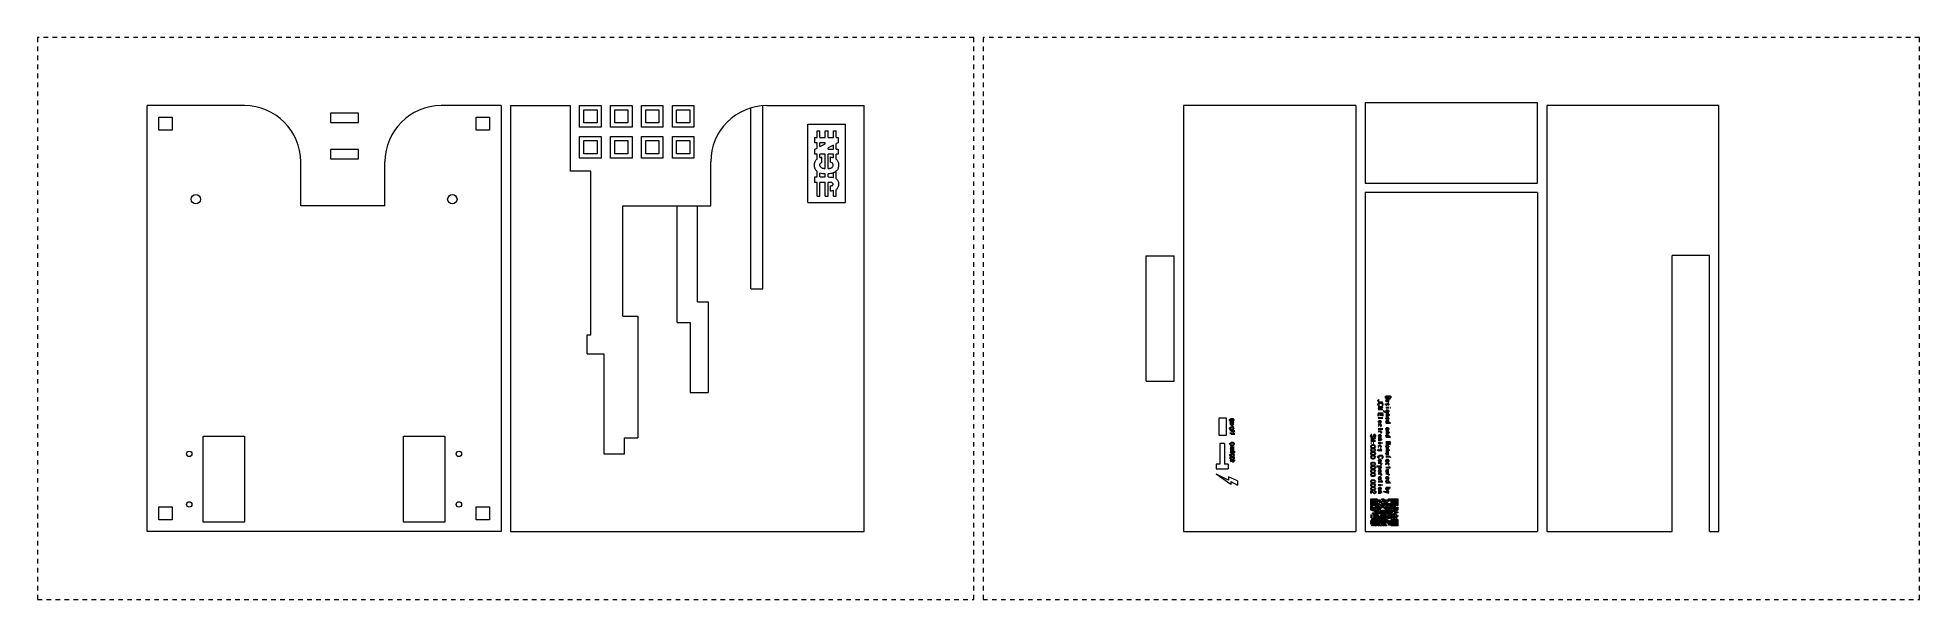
# Model space of a CAD drawing. Header units: inches. Extents: x 8 to 1013, y 340 to 640.
import ezdxf

# ---------------------------------------------------------------- set-up
doc = ezdxf.new("R2010")
doc.units = ezdxf.units.IN
doc.linetypes.add('DASHED', pattern=[4.8, 2.4, -2.4])
doc.layers.add('Unnamed [1]', color=5, linetype='Continuous', lineweight=0)

msp = doc.modelspace()

# ---------------------------------------------------------------- linework, layer by layer
at = {"layer": 'Unnamed [1]', "color": 7, "linetype": 'DASHED', "lineweight": 0}
for p, q in [((8.3, 640.3), (8.3, 340.3)), ((508.3, 640.3), (8.3, 640.3)), ((508.3, 340.3), (508.3, 640.3)), ((513.3, 640.3), (513.3, 340.3)), ((1013.3, 640.3), (513.3, 640.3)), ((1013.3, 340.3), (1013.3, 640.3)), ((8.3, 340.3), (508.3, 340.3)), ((513.3, 340.3), (1013.3, 340.3))]:
    msp.add_line(p, q, dxfattribs=at)
at = {"layer": 'Unnamed [1]', "color": 1, "linetype": 'Continuous', "lineweight": 0}
for p, q in [((66.8, 376.5), (66.8, 604)), ((118.8, 604), (66.8, 604)), ((255.8, 604), (223.8, 604)), ((255.8, 604), (255.8, 376.5)), ((260.8, 604), (292.8, 604)), ((260.8, 604), (260.8, 376.5)), ((292.8, 604), (292.8, 568.9)), ((297.8, 592.5), (297.8, 604)), ((297.8, 604), (309.3, 604)), ((309.3, 604), (309.3, 592.5)), ((314.3, 592.5), (314.3, 604)), ((314.3, 604), (325.8, 604)), ((325.8, 604), (325.8, 592.5)), ((330.8, 592.5), (330.8, 604)), ((330.8, 604), (342.3, 604)), ((342.3, 604), (342.3, 592.5)), ((347.3, 592.5), (347.3, 604)), ((347.3, 604), (358.8, 604)), ((358.8, 604), (358.8, 592.5)), ((397.8, 604), (449.8, 604)), ((449.8, 376.5), (449.8, 604)), ((620.3, 604), (620.3, 376.5)), ((712.3, 604), (620.3, 604)), ((712.3, 604), (712.3, 376.5)), ((809.3, 605.5), (717.3, 605.5)), ((717.3, 605.5), (717.3, 562.5)), ((809.3, 562.5), (809.3, 605.5)), ((906.3, 604), (814.3, 604)), ((814.3, 604), (814.3, 376.5)), ((906.3, 376.5), (906.3, 604)), ((73.1, 590.8), (73.1, 597.8)), ((73.1, 597.8), (80.1, 597.8)), ((80.1, 597.8), (80.1, 590.8)), ((164.7, 599.9), (164.7, 594.9)), ((179.7, 599.9), (164.7, 599.9)), ((164.7, 594.9), (179.7, 594.9)), ((179.7, 594.9), (179.7, 599.9)), ((242.6, 590.8), (242.6, 597.8)), ((242.6, 597.8), (249.6, 597.8)), ((249.6, 597.8), (249.6, 590.8)), ((300.1, 594.8), (300.1, 601.8)), ((300.1, 601.8), (307.1, 601.8)), ((307.1, 594.8), (300.1, 594.8)), ((307.1, 601.8), (307.1, 594.8)), ((316.6, 594.8), (316.6, 601.8)), ((316.6, 601.8), (323.6, 601.8)), ((323.6, 594.8), (316.6, 594.8)), ((323.6, 601.8), (323.6, 594.8)), ((333.1, 594.8), (333.1, 601.8)), ((333.1, 601.8), (340.1, 601.8)), ((340.1, 594.8), (333.1, 594.8)), ((340.1, 601.8), (340.1, 594.8)), ((349.6, 594.8), (349.6, 601.8)), ((349.6, 601.8), (356.6, 601.8)), ((356.6, 594.8), (349.6, 594.8)), ((356.6, 601.8), (356.6, 594.8)), ((80.1, 590.8), (73.1, 590.8)), ((249.6, 590.8), (242.6, 590.8)), ((309.3, 592.5), (297.8, 592.5)), ((297.8, 576), (297.8, 587.5)), ((297.8, 587.5), (309.3, 587.5)), ((300.1, 585.3), (307.1, 585.3)), ((300.1, 578.3), (300.1, 585.3)), ((307.1, 585.3), (307.1, 578.3)), ((309.3, 587.5), (309.3, 576)), ((325.8, 592.5), (314.3, 592.5)), ((314.3, 587.5), (325.8, 587.5)), ((314.3, 576), (314.3, 587.5)), ((316.6, 585.3), (323.6, 585.3)), ((316.6, 578.3), (316.6, 585.3)), ((323.6, 585.3), (323.6, 578.3)), ((325.8, 587.5), (325.8, 576)), ((342.3, 592.5), (330.8, 592.5)), ((330.8, 587.5), (342.3, 587.5)), ((330.8, 576), (330.8, 587.5)), ((333.1, 585.3), (340.1, 585.3)), ((333.1, 578.3), (333.1, 585.3)), ((340.1, 585.3), (340.1, 578.3)), ((342.3, 587.5), (342.3, 576)), ((358.8, 592.5), (347.3, 592.5)), ((347.3, 587.5), (358.8, 587.5)), ((347.3, 576), (347.3, 587.5)), ((349.6, 585.3), (356.6, 585.3)), ((349.6, 578.3), (349.6, 585.3)), ((356.6, 585.3), (356.6, 578.3)), ((358.8, 587.5), (358.8, 576)), ((423.4, 584.2), (423.4, 587)), ((423.4, 587), (424.6, 587)), ((424.6, 584.2), (423.4, 584.2)), ((424.6, 590.5), (426.1, 590.5)), ((424.6, 587), (424.6, 590.5)), ((424.6, 581.3), (424.6, 584.2)), ((426.1, 587), (426.1, 590.5)), ((426.1, 587), (429, 587)), ((429, 584.2), (426.1, 584.2)), ((426.1, 582.1), (426.1, 584.2)), ((426.1, 582.1), (429, 583.6)), ((429, 590.5), (430.5, 590.5)), ((429, 587), (429, 590.5)), ((429, 583.6), (429, 584.2)), ((430.5, 587), (430.5, 590.5)), ((430.5, 587), (433.3, 587)), ((433.3, 582.9), (430.5, 581.5)), ((433.3, 590.5), (434.8, 590.5)), ((433.3, 587), (433.3, 590.5)), ((433.3, 580.7), (433.3, 582.9)), ((434.8, 587), (434.8, 590.5)), ((434.8, 587), (435.9, 587)), ((435.9, 584.2), (434.8, 583.7)), ((434.8, 580.7), (434.8, 583.7)), ((435.9, 587), (435.9, 584.2)), ((148.8, 550.5), (148.8, 574)), ((164.7, 580.6), (164.7, 575.6)), ((179.7, 580.6), (164.7, 580.6)), ((164.7, 575.6), (179.7, 575.6)), ((179.7, 575.6), (179.7, 580.6)), ((193.8, 550.5), (193.8, 574)), ((309.3, 576), (297.8, 576)), ((307.1, 578.3), (300.1, 578.3)), ((325.8, 576), (314.3, 576)), ((323.6, 578.3), (316.6, 578.3)), ((342.3, 576), (330.8, 576)), ((340.1, 578.3), (333.1, 578.3)), ((358.8, 576), (347.3, 576)), ((356.6, 578.3), (349.6, 578.3)), ((367.8, 550.5), (367.8, 574)), ((423.4, 580.7), (424.6, 581.3)), ((423.4, 578), (423.4, 580.7)), ((424.6, 578), (423.4, 578)), ((424.6, 575.4), (424.6, 578)), ((429, 578), (426.1, 578)), ((426.1, 576.2), (426.1, 578)), ((427.1, 573.7), (427.1, 576.5)), ((429, 570.4), (429, 578)), ((430.5, 580.7), (430.5, 581.5)), ((430.5, 580.7), (433.3, 580.7)), ((430.5, 570.4), (430.5, 578)), ((433.3, 578), (430.5, 578)), ((431.8, 573.8), (431.8, 576.6)), ((433.3, 576.2), (433.3, 578)), ((434.8, 580.7), (435.9, 580.7)), ((435.9, 578), (434.8, 578)), ((434.8, 575.4), (434.8, 578)), ((435.9, 580.7), (435.9, 578)), ((303.8, 568.9), (292.8, 568.9)), ((303.8, 481.5), (303.8, 568.9)), ((423.4, 565.9), (424.6, 565.9)), ((423.4, 563), (423.4, 565.9)), ((424.6, 563), (423.4, 563)), ((424.6, 565.9), (424.6, 568.9)), ((424.6, 555.7), (424.6, 563)), ((426.1, 571.8), (426.1, 572.7)), ((426.1, 565.9), (426.1, 568)), ((426.1, 565.9), (429, 565.9)), ((429, 563), (426.1, 563)), ((426.1, 555.7), (426.1, 563)), ((429, 565.9), (429, 567.5)), ((429, 555.7), (429, 563)), ((430.5, 565.9), (430.5, 567.5)), ((430.5, 555.7), (430.5, 563)), ((431.1, 563), (430.5, 563)), ((433.3, 565.6), (433.3, 568.1)), ((434.8, 564.9), (434.8, 569)), ((424.6, 555.7), (426.1, 555.7)), ((429, 555.7), (430.5, 555.7)), ((431.7, 558.3), (431.7, 561.1)), ((433.3, 555.7), (433.3, 558.6)), ((433.3, 555.7), (434.8, 555.7)), ((434.8, 555.7), (434.8, 559.2)), ((717.3, 562.5), (809.3, 562.5)), ((717.3, 557.5), (717.3, 376.5)), ((809.3, 557.5), (717.3, 557.5)), ((809.3, 557.5), (809.3, 376.5)), ((193.8, 550.5), (148.8, 550.5)), ((320.8, 491.5), (320.8, 550.5)), ((320.8, 550.5), (367.8, 550.5)), ((600.3, 523.8), (615.3, 523.8)), ((600.3, 456.8), (600.3, 523.8)), ((615.3, 456.8), (615.3, 523.8)), ((881.3, 376.5), (881.3, 524)), ((901.3, 524), (881.3, 524)), ((901.3, 376.5), (901.3, 524)), ((320.8, 491.5), (328.8, 491.5)), ((328.8, 491.5), (328.8, 426.5)), ((301.8, 481.5), (303.8, 481.5)), ((301.8, 471.5), (301.8, 481.5)), ((301.8, 471.5), (310.8, 471.5)), ((310.8, 471.5), (310.8, 418)), ((600.3, 456.8), (615.3, 456.8)), ((643.2, 437), (639.2, 437)), ((639.2, 437), (639.2, 428)), ((643.2, 428), (643.2, 437)), ((96.8, 381.5), (96.8, 427.5)), ((96.8, 427.5), (118.8, 427.5)), ((118.8, 427.5), (118.8, 381.5)), ((203.8, 381.5), (203.8, 427.5)), ((203.8, 427.5), (225.8, 427.5)), ((225.8, 427.5), (225.8, 381.5)), ((321.8, 426.5), (328.8, 426.5)), ((321.8, 418), (321.8, 426.5)), ((639.2, 428), (643.2, 428)), ((639.7, 423.5), (639.7, 412.5)), ((642.2, 423.5), (639.7, 423.5)), ((642.2, 423.5), (642.2, 412.5)), ((310.8, 418), (321.8, 418)), ((637.7, 412.5), (637.7, 410)), ((639.7, 412.5), (637.7, 412.5)), ((644.2, 412.5), (642.2, 412.5)), ((644.2, 412.5), (644.2, 410)), ((637.7, 410), (644.2, 410)), ((645.6, 401.6), (637.7, 407.1)), ((644.4, 404), (637.7, 407.1)), ((644.4, 405.8), (644.4, 404)), ((649.1, 403.6), (644.4, 405.8)), ((645.6, 403.2), (645.6, 401.6)), ((645.6, 403.2), (649.1, 401.2)), ((649.1, 403.6), (649.1, 401.2)), ((73.1, 382.8), (73.1, 389.8)), ((73.1, 389.8), (80.1, 389.8)), ((80.1, 382.8), (73.1, 382.8)), ((80.1, 389.8), (80.1, 382.8)), ((242.6, 382.8, 1), (242.6, 389.8, 1)), ((242.6, 389.8, 1), (249.6, 389.8, 1)), ((249.6, 382.8, 1), (242.6, 382.8, 1)), ((249.6, 389.8, 1), (249.6, 382.8, 1)), ((255.8, 376.5), (66.8, 376.5)), ((118.8, 381.5), (96.8, 381.5)), ((118.8, 381.5), (96.8, 381.5)), ((225.8, 381.5), (203.8, 381.5)), ((260.8, 376.5), (449.8, 376.5)), ((620.3, 376.5), (712.3, 376.5)), ((717.3, 376.5), (809.3, 376.5)), ((814.3, 376.5), (881.3, 376.5)), ((901.3, 376.5), (906.3, 376.5))]:
    msp.add_line(p, q, dxfattribs=at)
at = {"layer": 'Unnamed [1]', "color": 5, "linetype": 'Continuous', "lineweight": 0}
for p, q in [((395.6, 506.2), (395.6, 604)), ((389.3, 506.2), (389.3, 602.8)), ((419.6, 552.2), (419.6, 594)), ((419.6, 594), (439.8, 594)), ((439.8, 552.2), (439.8, 594)), ((349.9, 488.2), (349.9, 550.5)), ((360.8, 499.2), (360.8, 550.5)), ((419.6, 552.2), (439.8, 552.2)), ((389.3, 506.2), (395.6, 506.2)), ((360.8, 499.2), (366.4, 499.2)), ((366.4, 499.2), (366.4, 450.8)), ((349.9, 488.2), (356.8, 488.2)), ((356.8, 488.2), (356.8, 450.8)), ((356.8, 450.8), (366.4, 450.8))]:
    msp.add_line(p, q, dxfattribs=at)
at = {"layer": 'Unnamed [1]', "color": 5, "linetype": 'Continuous', "lineweight": 30}
for p, q in [((724.3, 446.5), (724.4, 446.7)), ((724.3, 446.1), (724.3, 446.5)), ((724.3, 446.1), (724.4, 445.9)), ((724.3, 444.6), (724.4, 444.8)), ((724.3, 444.2), (724.3, 444.6)), ((724.4, 444.1), (724.3, 444.2)), ((726.8, 443.2), (724.3, 441.9)), ((724.3, 443.2), (726.8, 443.2)), ((724.4, 446.7), (724.5, 446.8)), ((724.4, 445.9), (724.5, 445.8)), ((724.4, 444.8), (724.5, 444.9)), ((724.5, 443.9), (724.4, 444.1)), ((724.5, 446.8), (724.6, 446.9)), ((724.5, 445.8), (724.6, 445.7)), ((724.5, 444.9), (724.6, 445)), ((724.6, 443.9), (724.5, 443.9)), ((724.6, 446.9), (724.8, 446.9)), ((724.6, 445.7), (724.8, 445.7)), ((724.6, 445), (724.8, 445.1)), ((724.8, 443.8), (724.6, 443.9)), ((724.8, 445.7), (725, 445.6)), ((724.8, 445.1), (725, 445.1)), ((725, 443.8), (724.8, 443.8)), ((725, 445.6), (726.8, 445.6)), ((726.2, 445.1), (725, 445.1)), ((726.4, 445.1), (726.2, 445.1)), ((726.2, 443.8), (726.4, 443.8)), ((726.6, 445), (726.4, 445.1)), ((726.4, 443.8), (726.6, 443.9)), ((726.7, 444.9), (726.6, 445)), ((726.6, 443.9), (726.7, 443.9)), ((726.8, 444.8), (726.7, 444.9)), ((726.7, 443.9), (726.8, 444.1)), ((726.8, 444.6), (726.8, 444.8)), ((726.8, 444.2), (726.8, 444.6)), ((726.8, 444.1), (726.8, 444.2)), ((728.3, 448.8), (730.8, 448.8)), ((728.3, 448), (728.3, 448.8)), ((728.4, 447.8), (728.3, 448)), ((728.4, 446.5), (728.3, 446.2)), ((728.3, 446.2), (728.5, 446)), ((728.3, 444.6), (728.4, 444.7)), ((728.3, 444.3), (728.3, 444.6)), ((728.4, 444.1), (728.3, 444.3)), ((730, 442.5), (728.3, 442.5)), ((728.4, 447.7), (728.4, 447.8)), ((728.6, 447.6), (728.4, 447.7)), ((728.6, 446.7), (728.4, 446.5)), ((728.4, 444.7), (728.6, 444.8)), ((728.5, 444), (728.4, 444.1)), ((728.5, 446), (728.8, 445.8)), ((728.8, 444), (728.5, 444)), ((728.8, 447.5), (728.6, 447.6)), ((729, 446.8), (728.6, 446.7)), ((729, 447.5), (728.8, 447.5)), ((729, 444.1), (728.8, 444)), ((730.2, 447.5), (729, 447.5)), ((729.3, 446.8), (729, 446.8)), ((729.1, 444.2), (729, 444.1)), ((729.2, 444.7), (729.1, 444.2)), ((729.3, 444.8), (729.2, 444.7)), ((729.7, 446.7), (729.3, 446.8)), ((729.3, 446.8), (729.3, 445.8)), ((729.3, 445.8), (729.7, 445.9)), ((729.5, 444.9), (729.3, 444.8)), ((729.7, 444.8), (729.5, 444.9)), ((729.9, 446.5), (729.7, 446.7)), ((729.7, 445.9), (729.9, 446.1)), ((729.9, 444.7), (729.7, 444.8)), ((729.7, 444), (729.9, 444.1)), ((729.9, 446.1), (729.9, 446.5)), ((730, 444.6), (729.9, 444.7)), ((729.9, 444.1), (730, 444.3)), ((730, 444.3), (730, 444.6)), ((730.2, 447.5), (730.4, 447.5)), ((730.4, 447.5), (730.6, 447.6)), ((730.8, 442.5), (730.5, 442.5)), ((730.6, 447.6), (730.7, 447.7)), ((730.7, 447.7), (730.8, 447.8)), ((730.8, 448.8), (730.8, 448)), ((730.8, 447.8), (730.8, 448)), ((645.1, 436.4), (645.2, 436.5)), ((645.1, 436.3), (645.1, 436.4)), ((645.1, 436), (645.1, 436.3)), ((645.1, 435.8), (645.1, 436)), ((645.2, 435.7), (645.1, 435.8)), ((647.1, 435.1), (645.1, 434.1)), ((645.1, 435.1), (647.1, 435.1)), ((645.1, 434.1), (647.1, 434.1)), ((645.2, 436.5), (645.3, 436.6)), ((645.3, 435.6), (645.2, 435.7)), ((645.2, 433.8), (647, 432.4)), ((645.3, 436.6), (645.4, 436.6)), ((645.4, 435.6), (645.3, 435.6)), ((645.4, 436.6), (645.6, 436.6)), ((645.6, 435.6), (645.4, 435.6)), ((646.6, 436.6), (645.6, 436.6)), ((645.6, 435.6), (646.6, 435.6)), ((646.7, 436.6), (646.6, 436.6)), ((646.6, 435.6), (646.7, 435.6)), ((646.9, 436.6), (646.7, 436.6)), ((646.7, 435.6), (646.9, 435.6)), ((647, 436.5), (646.9, 436.6)), ((646.9, 435.6), (647, 435.7)), ((647, 436.4), (647, 436.5)), ((647.1, 436.3), (647, 436.4)), ((647, 435.8), (647.1, 436)), ((647, 435.7), (647, 435.8)), ((647.1, 436), (647.1, 436.3)), ((724.3, 441.9), (726.8, 441.9)), ((724.3, 439.5), (724.3, 438.1)), ((726.8, 439.5), (724.3, 439.5)), ((726.8, 437), (724.3, 437)), ((724.4, 435.3), (724.3, 435)), ((724.3, 435), (724.5, 434.7)), ((724.4, 433.4), (724.3, 433.1)), ((724.3, 433.1), (724.5, 432.9)), ((724.6, 435.5), (724.4, 435.3)), ((724.6, 433.6), (724.4, 433.4)), ((724.5, 434.7), (724.8, 434.6)), ((724.5, 432.9), (724.6, 432.8)), ((725, 435.5), (724.6, 435.5)), ((725, 433.7), (724.6, 433.6)), ((725.3, 435.5), (725, 435.5)), ((725.3, 433.7), (725, 433.7)), ((725.7, 435.4), (725.3, 435.5)), ((725.3, 435.5), (725.3, 434.6)), ((725.3, 434.6), (725.7, 434.7)), ((725.7, 433.6), (725.3, 433.7)), ((725.6, 432.8), (725.8, 432.8)), ((725.7, 438.3), (725.7, 439.5)), ((725.9, 435.2), (725.7, 435.4)), ((725.7, 434.7), (725.9, 434.9)), ((725.9, 433.4), (725.7, 433.6)), ((725.8, 432.8), (725.9, 433.1)), ((725.9, 434.9), (725.9, 435.2)), ((725.9, 433.1), (725.9, 433.4)), ((726.8, 438.1), (726.8, 439.5)), ((727.3, 440.7), (727.4, 440.9)), ((727.4, 440.4), (727.3, 440.7)), ((727.4, 440.9), (727.7, 441.1)), ((727.6, 440.3), (727.4, 440.4)), ((728, 440.2), (727.6, 440.3)), ((730, 440.2), (728, 440.2)), ((730, 439.3), (728.3, 439.3)), ((729.3, 438.3), (728.3, 438.3)), ((728.4, 437.1), (728.3, 436.9)), ((728.3, 436.9), (728.5, 436.6)), ((728.3, 434.6), (730.8, 434.6)), ((728.6, 441.1), (728.4, 440.8)), ((728.4, 440.8), (728.4, 440.5)), ((728.4, 440.5), (728.6, 440.3)), ((728.6, 437.3), (728.4, 437.1)), ((728.6, 435.4), (728.4, 435.2)), ((728.4, 435.2), (728.4, 434.9)), ((728.4, 434.9), (728.6, 434.7)), ((728.5, 436.6), (728.8, 436.5)), ((729, 441.2), (728.6, 441.1)), ((728.6, 440.3), (729, 440.2)), ((729, 437.4), (728.6, 437.3)), ((729, 435.5), (728.6, 435.4)), ((728.6, 434.7), (729, 434.6)), ((729.3, 441.2), (729, 441.2)), ((729.3, 437.4), (729, 437.4)), ((729.3, 435.5), (729, 435.5)), ((729.7, 441.1), (729.3, 441.2)), ((729.3, 440.2), (729.7, 440.3)), ((729.3, 439.3), (729.7, 439.2)), ((729.7, 438.4), (729.3, 438.3)), ((729.7, 437.3), (729.3, 437.4)), ((729.3, 437.4), (729.3, 436.4)), ((729.3, 436.4), (729.7, 436.5)), ((729.7, 435.4), (729.3, 435.5)), ((729.3, 434.6), (729.7, 434.7)), ((729.9, 440.8), (729.7, 441.1)), ((729.7, 440.3), (729.9, 440.5)), ((729.7, 439.2), (729.9, 439)), ((729.9, 438.6), (729.7, 438.4)), ((729.9, 437.1), (729.7, 437.3)), ((729.7, 436.5), (729.9, 436.8)), ((729.9, 435.2), (729.7, 435.4)), ((729.7, 434.7), (729.9, 434.9)), ((729.9, 440.5), (729.9, 440.8)), ((729.9, 439), (729.9, 438.6)), ((729.9, 436.8), (729.9, 437.1)), ((729.9, 434.9), (729.9, 435.2)), ((645.1, 431.9), (645.2, 432)), ((645.1, 431.8), (645.1, 431.9)), ((645.1, 431.5), (645.1, 431.8)), ((645.1, 431.3), (645.1, 431.5)), ((645.2, 431.2), (645.1, 431.3)), ((645.1, 430.6), (647.1, 430.6)), ((645.1, 429.1), (647.1, 429.1)), ((645.2, 432), (645.3, 432.1)), ((645.3, 431.1), (645.2, 431.2)), ((645.3, 432.1), (645.4, 432.1)), ((645.4, 431.1), (645.3, 431.1)), ((645.3, 423.7), (645.4, 423.8)), ((645.3, 423.5), (645.3, 423.7)), ((645.3, 423.2), (645.3, 423.5)), ((645.3, 423.1), (645.3, 423.2)), ((645.4, 423), (645.3, 423.1)), ((647.3, 422.4), (645.3, 422.4)), ((645.4, 432.1), (645.6, 432.1)), ((645.6, 431.1), (645.4, 431.1)), ((645.4, 423.8), (645.5, 423.8)), ((645.5, 422.9), (645.4, 423)), ((645.5, 423.8), (645.7, 423.9)), ((645.7, 422.9), (645.5, 422.9)), ((646.6, 432.1), (645.6, 432.1)), ((645.6, 431.1), (646.6, 431.1)), ((645.7, 423.9), (645.8, 423.9)), ((645.8, 422.9), (645.7, 422.9)), ((646.8, 423.9), (645.8, 423.9)), ((646.2, 430.6), (646.2, 429.7)), ((646.2, 429.1), (646.2, 428.2)), ((646.3, 421.4), (646.3, 422.4)), ((646.7, 432.1), (646.6, 432.1)), ((646.6, 431.1), (646.7, 431.1)), ((646.9, 432.1), (646.7, 432.1)), ((646.7, 431.1), (646.9, 431.1)), ((647, 423.9), (646.8, 423.9)), ((646.8, 422.9), (647, 422.9)), ((647, 432), (646.9, 432.1)), ((646.9, 431.1), (647, 431.2)), ((647, 431.9), (647, 432)), ((647.1, 431.8), (647, 431.9)), ((647, 431.3), (647.1, 431.5)), ((647, 431.2), (647, 431.3)), ((647.1, 423.8), (647, 423.9)), ((647, 422.9), (647.1, 422.9)), ((647.1, 431.5), (647.1, 431.8)), ((647.1, 430.6), (647.1, 429.6)), ((647.1, 429.1), (647.1, 428.1)), ((647.2, 423.8), (647.1, 423.8)), ((647.1, 422.9), (647.2, 423)), ((647.3, 423.7), (647.2, 423.8)), ((647.2, 423), (647.3, 423.1)), ((647.3, 423.5), (647.3, 423.7)), ((647.3, 423.2), (647.3, 423.5)), ((647.3, 423.1), (647.3, 423.2)), ((720.4, 427.9), (720.3, 427.7)), ((720.3, 427.3), (720.3, 427.7)), ((720.3, 427.3), (720.4, 427.2)), ((722.8, 426.3), (720.3, 425)), ((720.3, 426.3), (722.8, 426.3)), ((720.3, 425), (722.8, 425)), ((720.7, 423.8), (720.3, 423.8)), ((720.4, 422.2), (720.3, 422)), ((720.5, 428.1), (720.4, 428)), ((720.4, 428), (720.4, 427.9)), ((720.4, 427.2), (720.5, 427)), ((720.6, 422.4), (720.4, 422.2)), ((720.7, 428.2), (720.5, 428.1)), ((720.5, 427), (720.6, 426.9)), ((720.6, 426.9), (720.8, 426.9)), ((720.9, 422.5), (720.6, 422.4)), ((720.9, 428.2), (720.7, 428.2)), ((720.8, 426.9), (721, 426.9)), ((721.3, 422.6), (720.9, 422.5)), ((721, 426.9), (721.2, 426.9)), ((721.2, 426.9), (721.3, 427)), ((721.3, 427), (721.4, 427.2)), ((721.6, 422.6), (721.3, 422.6)), ((721.8, 427.9), (721.4, 427.2)), ((722, 423.8), (721.6, 423.8)), ((721.9, 422.6), (721.6, 422.6)), ((721.9, 428.1), (721.8, 427.9)), ((722, 428.2), (721.9, 428.1)), ((722.2, 422.5), (721.9, 422.6)), ((722.2, 428.2), (722, 428.2)), ((722.4, 428.2), (722.2, 428.2)), ((722.5, 422.4), (722.2, 422.5)), ((722.5, 428.2), (722.4, 428.2)), ((722.7, 428.1), (722.5, 428.2)), ((722.5, 426.9), (722.6, 427)), ((722.7, 422.2), (722.5, 422.4)), ((722.6, 427), (722.7, 427.1)), ((722.8, 427.9), (722.7, 428.1)), ((722.7, 427.1), (722.8, 427.2)), ((722.8, 422), (722.7, 422.2)), ((722.8, 427.8), (722.8, 427.9)), ((722.8, 427.4), (722.8, 427.8)), ((722.8, 427.2), (722.8, 427.4)), ((724.3, 431.4), (726.8, 431.4)), ((726, 429.9), (724.3, 429.9)), ((726, 426.2), (724.3, 426.2)), ((725.3, 425.2), (724.3, 425.2)), ((726, 423.8), (724.3, 423.8)), ((724.4, 422.1), (724.3, 421.9)), ((724.6, 427.9), (724.4, 427.7)), ((724.4, 427.7), (724.4, 427.4)), ((724.4, 427.4), (724.6, 427.2)), ((724.6, 422.3), (724.4, 422.1)), ((725, 428), (724.6, 427.9)), ((724.6, 427.2), (725, 427.1)), ((725, 422.4), (724.6, 422.3)), ((725.3, 428), (725, 428)), ((725, 427.1), (725.3, 427.1)), ((725.3, 422.4), (725, 422.4)), ((725.3, 429.9), (725.6, 429.8)), ((725.7, 427.9), (725.3, 428)), ((725.3, 427.1), (725.7, 427.2)), ((725.3, 426.2), (725.7, 426.1)), ((725.7, 425.3), (725.3, 425.2)), ((725.7, 422.3), (725.3, 422.4)), ((725.6, 429.8), (725.9, 429.7)), ((725.8, 429.2), (725.6, 429)), ((725.9, 427.7), (725.7, 427.9)), ((725.7, 427.2), (725.9, 427.4)), ((725.7, 426.1), (725.9, 425.8)), ((725.9, 425.5), (725.7, 425.3)), ((725.9, 422.1), (725.7, 422.3)), ((726, 429.4), (725.8, 429.2)), ((725.9, 429.7), (726, 429.4)), ((725.9, 427.4), (725.9, 427.7)), ((725.9, 425.8), (725.9, 425.5)), ((725.9, 421.8), (725.9, 422.1)), ((726, 431.8), (726, 430.8)), ((726.8, 423.8), (726.5, 423.8)), ((728.3, 430.8), (730, 430.8)), ((730, 429.9), (728.3, 429.9)), ((729.3, 428.9), (728.3, 428.9)), ((728.3, 427.1), (730.8, 427.1)), ((728.3, 424.5), (730.8, 424.5)), ((730.8, 423.1), (728.3, 423.1)), ((728.6, 431.7), (728.4, 431.4)), ((728.4, 431.4), (728.4, 431.1)), ((728.4, 431.1), (728.6, 430.9)), ((728.6, 427.9), (728.4, 427.7)), ((728.4, 427.7), (728.4, 427.4)), ((728.4, 427.4), (728.6, 427.2)), ((728.6, 422.3), (728.4, 422.1)), ((729, 431.8), (728.6, 431.7)), ((728.6, 430.9), (729, 430.8)), ((729, 428), (728.6, 427.9)), ((728.6, 427.2), (729, 427.1)), ((729, 422.4), (728.6, 422.3)), ((729.3, 431.8), (729, 431.8)), ((729.3, 428), (729, 428)), ((729.3, 422.4), (729, 422.4)), ((729.7, 431.7), (729.3, 431.8)), ((729.3, 430.8), (729.7, 430.9)), ((729.3, 429.9), (729.7, 429.8)), ((729.7, 429), (729.3, 428.9)), ((729.7, 427.9), (729.3, 428)), ((729.3, 427.1), (729.7, 427.2)), ((730.8, 424.5), (729.3, 423.8)), ((729.3, 423.8), (730.8, 423.1)), ((729.7, 422.3), (729.3, 422.4)), ((729.9, 431.4), (729.7, 431.7)), ((729.7, 430.9), (729.9, 431.1)), ((729.7, 429.8), (729.9, 429.6)), ((729.9, 429.3), (729.7, 429)), ((729.9, 427.7), (729.7, 427.9)), ((729.7, 427.2), (729.9, 427.4)), ((729.9, 422.1), (729.7, 422.3)), ((729.9, 431.1), (729.9, 431.4)), ((729.9, 429.6), (729.9, 429.3)), ((729.9, 427.4), (729.9, 427.7)), ((645.3, 421.4), (647.3, 421.4)), ((647.3, 420.4), (645.3, 420.9)), ((645.3, 419.9), (647.3, 420.4)), ((645.3, 419.4), (647.3, 419.4)), ((646.3, 419), (645.3, 418.4)), ((645.3, 417.7), (645.4, 417.8)), ((645.3, 417.5), (645.3, 417.7)), ((645.3, 417.2), (645.3, 417.5)), ((645.3, 417.1), (645.3, 417.2)), ((645.4, 417), (645.3, 417.1)), ((645.3, 416.4), (645.3, 415.4)), ((647.3, 416.4), (645.3, 416.4)), ((645.3, 414.9), (647.3, 414.9)), ((646.3, 414.5), (645.3, 413.9)), ((645.4, 417.8), (645.5, 417.8)), ((645.5, 416.9), (645.4, 417)), ((645.5, 417.8), (645.7, 417.9)), ((645.7, 416.9), (645.5, 416.9)), ((645.7, 417.9), (645.8, 417.9)), ((645.8, 416.9), (645.7, 416.9)), ((646.8, 417.9), (645.8, 417.9)), ((645.8, 416.9), (646.1, 416.9)), ((645.9, 420), (645.9, 420.7)), ((646.1, 416.9), (646.1, 417.2)), ((646.3, 418.7), (646.3, 419.4)), ((646.3, 418.7), (646.3, 418.6)), ((646.3, 418.6), (646.4, 418.5)), ((646.3, 414.2), (646.3, 414.9)), ((646.3, 414.2), (646.3, 414.1)), ((646.3, 414.1), (646.4, 414)), ((646.4, 418.5), (646.6, 418.4)), ((646.4, 415.5), (646.4, 416.4)), ((646.4, 414), (646.6, 413.9)), ((646.6, 418.4), (646.7, 418.4)), ((646.6, 413.9), (646.7, 413.9)), ((646.7, 418.4), (646.9, 418.4)), ((646.7, 413.9), (646.9, 413.9)), ((647, 417.9), (646.8, 417.9)), ((646.8, 416.9), (647, 416.9)), ((646.9, 418.4), (647.1, 418.4)), ((646.9, 413.9), (647.1, 413.9)), ((647.1, 417.8), (647, 417.9)), ((647, 416.9), (647.1, 416.9)), ((647.1, 418.4), (647.2, 418.5)), ((647.2, 417.8), (647.1, 417.8)), ((647.1, 416.9), (647.2, 417)), ((647.1, 413.9), (647.2, 414)), ((647.2, 418.5), (647.3, 418.6)), ((647.3, 417.7), (647.2, 417.8)), ((647.2, 417), (647.3, 417.1)), ((647.2, 414), (647.3, 414.1)), ((647.3, 419.4), (647.3, 418.7)), ((647.3, 418.6), (647.3, 418.7)), ((647.3, 417.5), (647.3, 417.7)), ((647.3, 417.2), (647.3, 417.5)), ((647.3, 417.1), (647.3, 417.2)), ((647.3, 415.4), (647.3, 416.4)), ((647.3, 414.9), (647.3, 414.2)), ((647.3, 414.1), (647.3, 414.2)), ((720.3, 422), (720.3, 421.9)), ((720.3, 421.9), (720.4, 421.6)), ((720.4, 420.3), (720.3, 420.1)), ((720.3, 420.1), (720.3, 420)), ((720.3, 420), (720.4, 419.8)), ((720.4, 418.5), (720.3, 418.2)), ((720.3, 418.2), (720.3, 418.1)), ((720.3, 418.1), (720.4, 417.9)), ((720.4, 416.6), (720.3, 416.3)), ((720.3, 416.3), (720.4, 416)), ((720.3, 416.3), (720.3, 416.3)), ((720.4, 412.8), (720.3, 412.6)), ((720.3, 412.6), (720.3, 412.5)), ((720.3, 412.5), (720.4, 412.3)), ((720.4, 421.6), (720.6, 421.4)), ((720.6, 420.5), (720.4, 420.3)), ((720.4, 419.8), (720.6, 419.6)), ((720.6, 418.7), (720.4, 418.5)), ((720.4, 417.9), (720.6, 417.7)), ((720.6, 416.8), (720.4, 416.6)), ((720.4, 416), (720.6, 415.8)), ((720.6, 413), (720.4, 412.8)), ((720.4, 412.3), (720.6, 412.1)), ((720.6, 421.4), (720.9, 421.3)), ((720.9, 420.7), (720.6, 420.5)), ((720.6, 419.6), (720.9, 419.4)), ((720.9, 418.8), (720.6, 418.7)), ((720.6, 417.7), (720.9, 417.6)), ((720.9, 416.9), (720.6, 416.8)), ((720.6, 415.8), (720.9, 415.7)), ((720.9, 413.2), (720.6, 413)), ((720.6, 412.1), (720.9, 411.9)), ((720.9, 421.3), (721.3, 421.3)), ((721.3, 420.7), (720.9, 420.7)), ((720.9, 419.4), (721.3, 419.4)), ((721.3, 418.8), (720.9, 418.8)), ((720.9, 417.6), (721.3, 417.5)), ((721.3, 417), (720.9, 416.9)), ((720.9, 415.7), (721.3, 415.6)), ((721.3, 413.2), (720.9, 413.2)), ((721.3, 421.3), (721.6, 421.2)), ((721.6, 420.7), (721.3, 420.7)), ((721.3, 419.4), (721.6, 419.4)), ((721.6, 418.9), (721.3, 418.8)), ((721.3, 417.5), (721.6, 417.5)), ((721.6, 417), (721.3, 417)), ((721.3, 415.6), (721.6, 415.6)), ((721.6, 413.2), (721.3, 413.2)), ((721.6, 421.2), (721.9, 421.3)), ((721.9, 420.7), (721.6, 420.7)), ((721.6, 419.4), (721.9, 419.4)), ((721.9, 418.8), (721.6, 418.9)), ((721.6, 417.5), (721.9, 417.5)), ((721.9, 417), (721.6, 417)), ((721.6, 415.6), (721.9, 415.6)), ((721.9, 413.2), (721.6, 413.2)), ((721.9, 421.3), (722.2, 421.3)), ((722.2, 420.7), (721.9, 420.7)), ((721.9, 419.4), (722.2, 419.4)), ((722.2, 418.8), (721.9, 418.8)), ((721.9, 417.5), (722.2, 417.6)), ((722.2, 416.9), (721.9, 417)), ((721.9, 415.6), (722.2, 415.7)), ((722.2, 413.2), (721.9, 413.2)), ((722.2, 421.3), (722.5, 421.4)), ((722.5, 420.5), (722.2, 420.7)), ((722.2, 419.4), (722.5, 419.6)), ((722.5, 418.7), (722.2, 418.8)), ((722.2, 417.6), (722.5, 417.7)), ((722.5, 416.8), (722.2, 416.9)), ((722.2, 415.7), (722.5, 415.8)), ((722.5, 413), (722.2, 413.2)), ((722.2, 411.9), (722.5, 412.1)), ((722.5, 421.4), (722.7, 421.6)), ((722.7, 420.3), (722.5, 420.5)), ((722.5, 419.6), (722.7, 419.8)), ((722.7, 418.5), (722.5, 418.7)), ((722.5, 417.7), (722.7, 417.9)), ((722.7, 416.6), (722.5, 416.8)), ((722.5, 415.8), (722.7, 416)), ((722.7, 412.8), (722.5, 413)), ((722.5, 412.1), (722.7, 412.3)), ((722.7, 421.6), (722.8, 421.9)), ((722.8, 420.1), (722.7, 420.3)), ((722.7, 419.8), (722.8, 420)), ((722.8, 418.2), (722.7, 418.5)), ((722.7, 417.9), (722.8, 418.1)), ((722.8, 416.3), (722.7, 416.6)), ((722.7, 416), (722.8, 416.3)), ((722.8, 412.6), (722.7, 412.8)), ((722.7, 412.3), (722.8, 412.5)), ((722.8, 421.9), (722.8, 422)), ((722.8, 420), (722.8, 420.1)), ((722.8, 418.1), (722.8, 418.2)), ((722.8, 416.3), (722.8, 416.3)), ((722.8, 412.5), (722.8, 412.6)), ((724.3, 421.9), (724.5, 421.6)), ((724.3, 420.2), (724.4, 420.4)), ((724.3, 419.9), (724.3, 420.2)), ((724.4, 419.7), (724.3, 419.9)), ((724.3, 416.5), (724.4, 416.7)), ((724.3, 416.1), (724.3, 416.5)), ((724.4, 415.9), (724.3, 416.1)), ((726, 413), (724.3, 413)), ((724.4, 420.4), (724.6, 420.5)), ((724.5, 419.6), (724.4, 419.7)), ((724.4, 416.7), (724.5, 416.8)), ((724.5, 415.8), (724.4, 415.9)), ((724.6, 414.8), (724.4, 414.6)), ((724.4, 414.6), (724.4, 414.3)), ((724.4, 414.3), (724.6, 414)), ((724.5, 421.6), (724.6, 421.5)), ((724.8, 419.6), (724.5, 419.6)), ((724.5, 416.8), (724.6, 416.9)), ((724.6, 415.7), (724.5, 415.8)), ((724.6, 416.9), (724.8, 416.9)), ((724.8, 415.7), (724.6, 415.7)), ((725, 414.9), (724.6, 414.8)), ((724.6, 414), (725, 413.9)), ((725, 419.7), (724.8, 419.6)), ((724.8, 416.9), (725, 417)), ((725, 415.6), (724.8, 415.7)), ((725.1, 419.8), (725, 419.7)), ((726.2, 417), (725, 417)), ((725.3, 414.9), (725, 414.9)), ((725, 413.9), (725.3, 413.9)), ((725.2, 420.3), (725.1, 419.8)), ((725.3, 420.4), (725.2, 420.3)), ((725.5, 420.5), (725.3, 420.4)), ((725.7, 414.8), (725.3, 414.9)), ((725.3, 413.9), (725.7, 414)), ((725.3, 413), (725.6, 413)), ((725.7, 420.5), (725.5, 420.5)), ((725.6, 421.5), (725.8, 421.6)), ((725.6, 413), (725.9, 412.8)), ((725.8, 412.3), (725.6, 412.1)), ((725.9, 420.4), (725.7, 420.5)), ((725.7, 419.6), (725.9, 419.7)), ((725.9, 414.6), (725.7, 414.8)), ((725.7, 414), (725.9, 414.3)), ((725.8, 421.6), (725.9, 421.8)), ((726, 412.5), (725.8, 412.3)), ((726, 420.2), (725.9, 420.4)), ((725.9, 419.7), (726, 419.9)), ((725.9, 414.3), (725.9, 414.6)), ((725.9, 412.8), (726, 412.5)), ((726, 419.9), (726, 420.2)), ((726.4, 416.9), (726.2, 417)), ((726.2, 415.6), (726.4, 415.7)), ((726.6, 416.9), (726.4, 416.9)), ((726.4, 415.7), (726.6, 415.7)), ((726.7, 416.8), (726.6, 416.9)), ((726.6, 415.7), (726.7, 415.8)), ((726.8, 416.7), (726.7, 416.8)), ((726.7, 415.8), (726.8, 415.9)), ((726.8, 416.5), (726.8, 416.7)), ((726.8, 416.1), (726.8, 416.5)), ((726.8, 415.9), (726.8, 416.1)), ((728.3, 421.4), (730, 421.4)), ((730, 420.5), (728.3, 420.5)), ((729.3, 419.6), (728.3, 419.6)), ((730, 417.7), (728.3, 417.7)), ((730.5, 416.4), (728.3, 416.4)), ((728.3, 413.9), (730, 413.9)), ((728.4, 412.8), (728.3, 412.5)), ((728.3, 412.5), (728.5, 412.2)), ((728.4, 422.1), (728.4, 421.7)), ((728.4, 421.7), (728.6, 421.5)), ((728.6, 418.6), (728.4, 418.3)), ((728.4, 418.3), (728.4, 418)), ((728.4, 418), (728.6, 417.8)), ((728.6, 414.8), (728.4, 414.6)), ((728.4, 414.6), (728.4, 414.2)), ((728.4, 414.2), (728.6, 414)), ((728.6, 413), (728.4, 412.8)), ((728.5, 412.2), (728.6, 412.2)), ((728.6, 421.5), (729, 421.4)), ((729, 418.7), (728.6, 418.6)), ((728.6, 417.8), (729, 417.7)), ((729, 414.9), (728.6, 414.8)), ((728.6, 414), (729, 413.9)), ((729, 413), (728.6, 413)), ((730, 418.7), (729, 418.7)), ((729.3, 414.9), (729, 414.9)), ((729.3, 413), (729, 413)), ((729.3, 421.4), (729.7, 421.5)), ((729.3, 420.5), (729.7, 420.4)), ((729.7, 419.7), (729.3, 419.6)), ((729.7, 414.8), (729.3, 414.9)), ((729.3, 413.9), (729.7, 414)), ((729.7, 413), (729.3, 413)), ((729.6, 412.1), (729.8, 412.2)), ((729.7, 421.5), (729.9, 421.7)), ((729.7, 420.4), (729.9, 420.2)), ((729.9, 419.9), (729.7, 419.7)), ((729.9, 414.6), (729.7, 414.8)), ((729.7, 414), (729.9, 414.2)), ((729.9, 412.7), (729.7, 413)), ((729.8, 412.2), (729.9, 412.5)), ((729.9, 421.7), (729.9, 422.1)), ((729.9, 420.2), (729.9, 419.9)), ((729.9, 416.8), (729.9, 416.1)), ((729.9, 414.2), (729.9, 414.6)), ((729.9, 412.5), (729.9, 412.7)), ((730.7, 416.3), (730.5, 416.4)), ((730.8, 416.2), (730.7, 416.3)), ((730.8, 416), (730.8, 416.2)), ((720.4, 411), (720.3, 410.7)), ((720.3, 410.7), (720.3, 410.6)), ((720.3, 410.6), (720.4, 410.4)), ((720.4, 409.1), (720.3, 408.8)), ((720.3, 408.8), (720.4, 408.5)), ((720.3, 408.8), (720.3, 408.8)), ((720.4, 407.2), (720.3, 407)), ((720.3, 407), (720.3, 406.9)), ((720.3, 406.9), (720.4, 406.6)), ((720.4, 403.5), (720.3, 403.2)), ((720.3, 403.2), (720.3, 403.1)), ((720.3, 403.1), (720.4, 402.9)), ((720.6, 411.2), (720.4, 411)), ((720.4, 410.4), (720.6, 410.2)), ((720.6, 409.3), (720.4, 409.1)), ((720.4, 408.5), (720.6, 408.3)), ((720.6, 407.4), (720.4, 407.2)), ((720.4, 406.6), (720.6, 406.4)), ((720.6, 403.7), (720.4, 403.5)), ((720.4, 402.9), (720.6, 402.7)), ((720.9, 411.3), (720.6, 411.2)), ((720.6, 410.2), (720.9, 410.1)), ((720.9, 409.4), (720.6, 409.3)), ((720.6, 408.3), (720.9, 408.2)), ((720.9, 407.5), (720.6, 407.4)), ((720.6, 406.4), (720.9, 406.3)), ((720.9, 403.8), (720.6, 403.7)), ((720.6, 402.7), (720.9, 402.6)), ((720.9, 411.9), (721.3, 411.9)), ((721.3, 411.3), (720.9, 411.3)), ((720.9, 410.1), (721.3, 410)), ((721.3, 409.5), (720.9, 409.4)), ((720.9, 408.2), (721.3, 408.1)), ((721.3, 407.6), (720.9, 407.5)), ((720.9, 406.3), (721.3, 406.3)), ((721.3, 403.8), (720.9, 403.8)), ((720.9, 402.6), (721.3, 402.5)), ((721.3, 411.9), (721.6, 411.9)), ((721.6, 411.4), (721.3, 411.3)), ((721.3, 410), (721.6, 410)), ((721.6, 409.5), (721.3, 409.5)), ((721.3, 408.1), (721.6, 408.1)), ((721.6, 407.6), (721.3, 407.6)), ((721.3, 406.3), (721.6, 406.2)), ((721.6, 403.9), (721.3, 403.8)), ((721.3, 402.5), (721.6, 402.5)), ((721.6, 411.9), (721.9, 411.9)), ((721.9, 411.3), (721.6, 411.4)), ((721.6, 410), (721.9, 410)), ((721.9, 409.5), (721.6, 409.5)), ((721.6, 408.1), (721.9, 408.1)), ((721.9, 407.6), (721.6, 407.6)), ((721.6, 406.2), (721.9, 406.3)), ((721.9, 403.8), (721.6, 403.9)), ((721.6, 402.5), (721.9, 402.5)), ((721.9, 411.9), (722.2, 411.9)), ((722.2, 411.3), (721.9, 411.3)), ((721.9, 410), (722.2, 410.1)), ((722.2, 409.4), (721.9, 409.5)), ((721.9, 408.1), (722.2, 408.2)), ((722.2, 407.5), (721.9, 407.6)), ((721.9, 406.3), (722.2, 406.3)), ((722.2, 403.8), (721.9, 403.8)), ((721.9, 402.5), (722.2, 402.6)), ((722.5, 411.2), (722.2, 411.3)), ((722.2, 410.1), (722.5, 410.2)), ((722.5, 409.3), (722.2, 409.4)), ((722.2, 408.2), (722.5, 408.3)), ((722.5, 407.4), (722.2, 407.5)), ((722.2, 406.3), (722.5, 406.4)), ((722.5, 403.7), (722.2, 403.8)), ((722.2, 402.6), (722.5, 402.7)), ((722.7, 411), (722.5, 411.2)), ((722.5, 410.2), (722.7, 410.4)), ((722.7, 409.1), (722.5, 409.3)), ((722.5, 408.3), (722.7, 408.5)), ((722.7, 407.2), (722.5, 407.4)), ((722.5, 406.4), (722.7, 406.6)), ((722.7, 403.5), (722.5, 403.7)), ((722.5, 402.7), (722.7, 402.9)), ((722.8, 410.7), (722.7, 411)), ((722.7, 410.4), (722.8, 410.6)), ((722.8, 408.8), (722.7, 409.1)), ((722.7, 408.5), (722.8, 408.8)), ((722.8, 407), (722.7, 407.2)), ((722.7, 406.6), (722.8, 406.9)), ((722.8, 403.2), (722.7, 403.5)), ((722.7, 402.9), (722.8, 403.1)), ((722.8, 410.6), (722.8, 410.7)), ((722.8, 408.8), (722.8, 408.8)), ((722.8, 406.9), (722.8, 407)), ((722.8, 403.1), (722.8, 403.2)), ((726, 411.2), (723.3, 411.2)), ((726, 407.4), (724.3, 407.4)), ((724.3, 404.5), (726, 404.5)), ((724.3, 403.3), (726.8, 403.3)), ((724.6, 411.1), (724.4, 410.8)), ((724.4, 410.8), (724.4, 410.5)), ((724.4, 410.5), (724.6, 410.3)), ((724.6, 409.2), (724.4, 409)), ((724.4, 409), (724.4, 408.6)), ((724.4, 408.6), (724.6, 408.4)), ((724.6, 405.4), (724.4, 405.2)), ((724.4, 405.2), (724.4, 404.9)), ((724.4, 404.9), (724.6, 404.6)), ((725, 411.2), (724.6, 411.1)), ((724.6, 410.3), (725, 410.2)), ((725, 409.3), (724.6, 409.2)), ((724.6, 408.4), (725, 408.3)), ((725, 405.5), (724.6, 405.4)), ((724.6, 404.6), (725, 404.5)), ((725, 410.2), (725.3, 410.2)), ((725.3, 409.3), (725, 409.3)), ((725, 408.3), (725.3, 408.3)), ((725.3, 405.5), (725, 405.5)), ((725.7, 411.1), (725.3, 411.2)), ((725.3, 410.2), (725.7, 410.3)), ((725.7, 409.2), (725.3, 409.3)), ((725.3, 408.3), (725.7, 408.4)), ((725.3, 407.4), (725.6, 407.3)), ((725.7, 405.4), (725.3, 405.5)), ((725.3, 404.5), (725.7, 404.6)), ((725.6, 407.3), (725.9, 407.2)), ((725.8, 406.7), (725.6, 406.5)), ((725.9, 410.8), (725.7, 411.1)), ((725.7, 410.3), (725.9, 410.5)), ((725.9, 409), (725.7, 409.2)), ((725.7, 408.4), (725.9, 408.6)), ((725.9, 405.2), (725.7, 405.4)), ((725.7, 404.6), (725.9, 404.9)), ((726, 406.9), (725.8, 406.7)), ((725.9, 410.5), (725.9, 410.8)), ((725.9, 408.6), (725.9, 409)), ((725.9, 407.2), (726, 406.9)), ((725.9, 404.9), (725.9, 405.2)), ((726, 403.7), (726, 402.7)), ((728.3, 410.8), (730.8, 410.8)), ((730, 408.3), (728.3, 408.3)), ((730, 407.4), (728.3, 407.4)), ((728.4, 405.3), (728.3, 405)), ((728.3, 405), (728.5, 404.7)), ((728.3, 402.7), (730.8, 402.7)), ((728.6, 409.2), (728.4, 409)), ((728.4, 409), (728.4, 408.6)), ((728.4, 408.6), (728.6, 408.4)), ((728.6, 405.5), (728.4, 405.3)), ((728.6, 403.6), (728.4, 403.3)), ((728.4, 403.3), (728.4, 403)), ((728.4, 403), (728.6, 402.8)), ((728.5, 404.7), (728.8, 404.6)), ((729, 409.3), (728.6, 409.2)), ((728.6, 408.4), (729, 408.3)), ((729, 405.5), (728.6, 405.5)), ((729, 403.7), (728.6, 403.6)), ((728.6, 402.8), (729, 402.7)), ((730, 409.3), (729, 409.3)), ((729.3, 405.5), (729, 405.5)), ((729.3, 403.7), (729, 403.7)), ((729.3, 407.4), (729.6, 407.3)), ((729.7, 405.4), (729.3, 405.5)), ((729.3, 405.5), (729.3, 404.6)), ((729.3, 404.6), (729.7, 404.7)), ((729.7, 403.6), (729.3, 403.7)), ((729.3, 402.7), (729.7, 402.8)), ((729.6, 407.3), (729.9, 407.2)), ((729.8, 406.7), (729.6, 406.5)), ((729.9, 405.2), (729.7, 405.4)), ((729.7, 404.7), (729.9, 404.9)), ((729.9, 403.3), (729.7, 403.6)), ((729.7, 402.8), (729.9, 403)), ((730, 406.9), (729.8, 406.7)), ((729.9, 407.2), (730, 406.9)), ((729.9, 404.9), (729.9, 405.2)), ((729.9, 403), (729.9, 403.3)), ((730, 411.2), (730, 410.2)), ((720.4, 401.6), (720.3, 401.3)), ((720.3, 401.3), (720.4, 401)), ((720.3, 401.3), (720.3, 401.3)), ((720.4, 399.7), (720.3, 399.5)), ((720.3, 399.5), (720.3, 399.4)), ((720.3, 399.4), (720.4, 399.1)), ((720.3, 398.2), (720.5, 398.2)), ((720.3, 398.2), (720.3, 396.9)), ((720.6, 401.8), (720.4, 401.6)), ((720.4, 401), (720.6, 400.8)), ((720.6, 399.9), (720.4, 399.7)), ((720.4, 399.1), (720.6, 398.9)), ((720.5, 398.2), (720.6, 398.2)), ((720.9, 401.9), (720.6, 401.8)), ((720.6, 400.8), (720.9, 400.7)), ((720.9, 400), (720.6, 399.9)), ((720.6, 398.9), (720.9, 398.8)), ((720.6, 398.2), (720.8, 398.1)), ((720.8, 398.1), (720.9, 398.1)), ((721.3, 402), (720.9, 401.9)), ((720.9, 400.7), (721.3, 400.6)), ((721.3, 400.1), (720.9, 400)), ((720.9, 398.8), (721.3, 398.8)), ((721.9, 397), (720.9, 398.1)), ((721.6, 402), (721.3, 402)), ((721.3, 400.6), (721.6, 400.6)), ((721.6, 400.1), (721.3, 400.1)), ((721.3, 398.8), (721.6, 398.7)), ((721.9, 402), (721.6, 402)), ((721.6, 400.6), (721.9, 400.6)), ((721.9, 400.1), (721.6, 400.1)), ((721.6, 398.7), (721.9, 398.8)), ((722.2, 401.9), (721.9, 402)), ((721.9, 400.6), (722.2, 400.7)), ((722.2, 400), (721.9, 400.1)), ((721.9, 398.8), (722.2, 398.8)), ((722.1, 396.9), (721.9, 397)), ((722.3, 396.9), (722.1, 396.9)), ((722.5, 401.8), (722.2, 401.9)), ((722.2, 400.7), (722.5, 400.8)), ((722.5, 399.9), (722.2, 400)), ((722.2, 398.8), (722.5, 398.9)), ((722.5, 396.9), (722.3, 396.9)), ((722.4, 398.2), (722.6, 398.1)), ((722.7, 401.6), (722.5, 401.8)), ((722.5, 400.8), (722.7, 401)), ((722.7, 399.7), (722.5, 399.9)), ((722.5, 398.9), (722.7, 399.1)), ((722.7, 397), (722.5, 396.9)), ((722.6, 398.1), (722.8, 398)), ((722.8, 401.3), (722.7, 401.6)), ((722.7, 401), (722.8, 401.3)), ((722.8, 399.5), (722.7, 399.7)), ((722.7, 399.1), (722.8, 399.4)), ((722.8, 397.2), (722.7, 397)), ((722.8, 401.3), (722.8, 401.3)), ((722.8, 399.4), (722.8, 399.5)), ((722.8, 398), (722.8, 397.8)), ((722.8, 397.8), (722.8, 397.7)), ((722.8, 397.7), (722.8, 397.5)), ((722.8, 397.5), (722.8, 397.3)), ((722.8, 397.3), (722.8, 397.2)), ((726, 401.3), (724.3, 401.3)), ((726, 398), (724.3, 398)), ((725.3, 397.1), (724.3, 397.1)), ((724.6, 399.8), (724.4, 399.6)), ((724.4, 399.6), (724.4, 399.3)), ((724.4, 399.3), (724.6, 399)), ((725, 399.9), (724.6, 399.8)), ((724.6, 399), (725, 398.9)), ((725.3, 399.9), (725, 399.9)), ((725, 398.9), (725.3, 398.9)), ((725.7, 399.8), (725.3, 399.9)), ((725.3, 398.9), (725.7, 399)), ((725.3, 398), (725.7, 397.9)), ((725.7, 397.2), (725.3, 397.1)), ((725.9, 399.6), (725.7, 399.8)), ((725.7, 399), (725.9, 399.3)), ((725.7, 397.9), (725.9, 397.7)), ((725.9, 397.4), (725.7, 397.2)), ((725.9, 399.3), (725.9, 399.6)), ((725.9, 397.7), (725.9, 397.4)), ((726.8, 401.3), (726.5, 401.3)), ((727.3, 397.9), (727.4, 398)), ((727.4, 397.8), (727.3, 397.9)), ((730, 397.1), (727.4, 397.8)), ((730.8, 399.9), (728.3, 399.9)), ((730, 398), (728.3, 397.5)), ((728.6, 399.8), (728.4, 399.6)), ((728.4, 399.6), (728.4, 399.3)), ((728.4, 399.3), (728.6, 399)), ((729, 399.9), (728.6, 399.8)), ((728.6, 399), (729, 398.9)), ((729, 398.9), (729.3, 398.9)), ((729.7, 399.8), (729.3, 399.9)), ((729.3, 398.9), (729.7, 399)), ((729.9, 399.6), (729.7, 399.8)), ((729.7, 399), (729.9, 399.3)), ((729.9, 399.3), (729.9, 399.6))]:
    msp.add_line(p, q, dxfattribs=at)
at = {"layer": 'Unnamed [1]', "color": 5, "linetype": 'Continuous', "lineweight": 0, "extrusion": (0, 0, -1)}
for points in [[(-720.8, 394), (-720.8, 393.5), (-720.3, 393.5), (-720.3, 394)], [(-720.8, 394), (-720.8, 393.5), (-720.3, 393.5), (-720.3, 394)], [(-720.8, 394), (-720.8, 393.5), (-720.3, 393.5), (-720.3, 394)], [(-720.8, 393.5), (-720.8, 393), (-720.3, 393), (-720.3, 393.5)], [(-720.8, 393.5), (-720.8, 393), (-720.3, 393), (-720.3, 393.5)], [(-720.8, 393.5), (-720.8, 393), (-720.3, 393), (-720.3, 393.5)], [(-720.8, 393), (-720.8, 392.5), (-720.3, 392.5), (-720.3, 393)], [(-720.8, 393), (-720.8, 392.5), (-720.3, 392.5), (-720.3, 393)], [(-720.8, 393), (-720.8, 392.5), (-720.3, 392.5), (-720.3, 393)], [(-720.8, 392.5), (-720.8, 392), (-720.3, 392), (-720.3, 392.5)], [(-720.8, 392.5), (-720.8, 392), (-720.3, 392), (-720.3, 392.5)], [(-720.8, 392.5), (-720.8, 392), (-720.3, 392), (-720.3, 392.5)], [(-720.8, 392), (-720.8, 391.5), (-720.3, 391.5), (-720.3, 392)], [(-720.8, 392), (-720.8, 391.5), (-720.3, 391.5), (-720.3, 392)], [(-720.8, 392), (-720.8, 391.5), (-720.3, 391.5), (-720.3, 392)], [(-721.3, 394), (-721.3, 393.5), (-720.8, 393.5), (-720.8, 394)], [(-721.3, 394), (-721.3, 393.5), (-720.8, 393.5), (-720.8, 394)], [(-721.3, 394), (-721.3, 393.5), (-720.8, 393.5), (-720.8, 394)], [(-721.8, 394), (-721.8, 393.5), (-721.3, 393.5), (-721.3, 394)], [(-721.8, 394), (-721.8, 393.5), (-721.3, 393.5), (-721.3, 394)], [(-721.8, 394), (-721.8, 393.5), (-721.3, 393.5), (-721.3, 394)], [(-721.8, 393), (-721.8, 392.5), (-721.3, 392.5), (-721.3, 393)], [(-721.8, 393), (-721.8, 392.5), (-721.3, 392.5), (-721.3, 393)], [(-721.8, 393), (-721.8, 392.5), (-721.3, 392.5), (-721.3, 393)], [(-721.8, 392.5), (-721.8, 392), (-721.3, 392), (-721.3, 392.5)], [(-721.8, 392.5), (-721.8, 392), (-721.3, 392), (-721.3, 392.5)], [(-721.8, 392.5), (-721.8, 392), (-721.3, 392), (-721.3, 392.5)], [(-721.8, 392), (-721.8, 391.5), (-721.3, 391.5), (-721.3, 392)], [(-721.8, 392), (-721.8, 391.5), (-721.3, 391.5), (-721.3, 392)], [(-721.8, 392), (-721.8, 391.5), (-721.3, 391.5), (-721.3, 392)], [(-722.3, 394), (-722.3, 393.5), (-721.8, 393.5), (-721.8, 394)], [(-722.3, 394), (-722.3, 393.5), (-721.8, 393.5), (-721.8, 394)], [(-722.3, 394), (-722.3, 393.5), (-721.8, 393.5), (-721.8, 394)], [(-722.3, 393), (-722.3, 392.5), (-721.8, 392.5), (-721.8, 393)], [(-722.3, 393), (-722.3, 392.5), (-721.8, 392.5), (-721.8, 393)], [(-722.3, 393), (-722.3, 392.5), (-721.8, 392.5), (-721.8, 393)], [(-722.3, 392.5), (-722.3, 392), (-721.8, 392), (-721.8, 392.5)], [(-722.3, 392.5), (-722.3, 392), (-721.8, 392), (-721.8, 392.5)], [(-722.3, 392.5), (-722.3, 392), (-721.8, 392), (-721.8, 392.5)], [(-722.3, 392), (-722.3, 391.5), (-721.8, 391.5), (-721.8, 392)], [(-722.3, 392), (-722.3, 391.5), (-721.8, 391.5), (-721.8, 392)], [(-722.3, 392), (-722.3, 391.5), (-721.8, 391.5), (-721.8, 392)], [(-722.8, 394), (-722.8, 393.5), (-722.3, 393.5), (-722.3, 394)], [(-722.8, 394), (-722.8, 393.5), (-722.3, 393.5), (-722.3, 394)], [(-722.8, 394), (-722.8, 393.5), (-722.3, 393.5), (-722.3, 394)], [(-722.8, 393), (-722.8, 392.5), (-722.3, 392.5), (-722.3, 393)], [(-722.8, 393), (-722.8, 392.5), (-722.3, 392.5), (-722.3, 393)], [(-722.8, 393), (-722.8, 392.5), (-722.3, 392.5), (-722.3, 393)], [(-722.8, 392.5), (-722.8, 392), (-722.3, 392), (-722.3, 392.5)], [(-722.8, 392.5), (-722.8, 392), (-722.3, 392), (-722.3, 392.5)], [(-722.8, 392.5), (-722.8, 392), (-722.3, 392), (-722.3, 392.5)], [(-722.8, 392), (-722.8, 391.5), (-722.3, 391.5), (-722.3, 392)], [(-722.8, 392), (-722.8, 391.5), (-722.3, 391.5), (-722.3, 392)], [(-722.8, 392), (-722.8, 391.5), (-722.3, 391.5), (-722.3, 392)], [(-723.3, 394), (-723.3, 393.5), (-722.8, 393.5), (-722.8, 394)], [(-723.3, 394), (-723.3, 393.5), (-722.8, 393.5), (-722.8, 394)], [(-723.3, 394), (-723.3, 393.5), (-722.8, 393.5), (-722.8, 394)], [(-723.8, 394), (-723.8, 393.5), (-723.3, 393.5), (-723.3, 394)], [(-723.8, 394), (-723.8, 393.5), (-723.3, 393.5), (-723.3, 394)], [(-723.8, 394), (-723.8, 393.5), (-723.3, 393.5), (-723.3, 394)], [(-723.8, 393.5), (-723.8, 393), (-723.3, 393), (-723.3, 393.5)], [(-723.8, 393.5), (-723.8, 393), (-723.3, 393), (-723.3, 393.5)], [(-723.8, 393.5), (-723.8, 393), (-723.3, 393), (-723.3, 393.5)], [(-723.8, 393), (-723.8, 392.5), (-723.3, 392.5), (-723.3, 393)], [(-723.8, 393), (-723.8, 392.5), (-723.3, 392.5), (-723.3, 393)], [(-723.8, 393), (-723.8, 392.5), (-723.3, 392.5), (-723.3, 393)], [(-723.8, 392.5), (-723.8, 392), (-723.3, 392), (-723.3, 392.5)], [(-723.8, 392.5), (-723.8, 392), (-723.3, 392), (-723.3, 392.5)], [(-723.8, 392.5), (-723.8, 392), (-723.3, 392), (-723.3, 392.5)], [(-723.8, 392), (-723.8, 391.5), (-723.3, 391.5), (-723.3, 392)], [(-723.8, 392), (-723.8, 391.5), (-723.3, 391.5), (-723.3, 392)], [(-723.8, 392), (-723.8, 391.5), (-723.3, 391.5), (-723.3, 392)], [(-724.8, 393.5), (-724.8, 393), (-724.3, 393), (-724.3, 393.5)], [(-724.8, 393.5), (-724.8, 393), (-724.3, 393), (-724.3, 393.5)], [(-724.8, 393.5), (-724.8, 393), (-724.3, 393), (-724.3, 393.5)], [(-724.8, 393), (-724.8, 392.5), (-724.3, 392.5), (-724.3, 393)], [(-724.8, 393), (-724.8, 392.5), (-724.3, 392.5), (-724.3, 393)], [(-724.8, 393), (-724.8, 392.5), (-724.3, 392.5), (-724.3, 393)], [(-725.3, 393.5), (-725.3, 393), (-724.8, 393), (-724.8, 393.5)], [(-725.3, 393.5), (-725.3, 393), (-724.8, 393), (-724.8, 393.5)], [(-725.3, 393.5), (-725.3, 393), (-724.8, 393), (-724.8, 393.5)], [(-725.3, 393), (-725.3, 392.5), (-724.8, 392.5), (-724.8, 393)], [(-725.3, 393), (-725.3, 392.5), (-724.8, 392.5), (-724.8, 393)], [(-725.3, 393), (-725.3, 392.5), (-724.8, 392.5), (-724.8, 393)], [(-725.3, 392.5), (-725.3, 392), (-724.8, 392), (-724.8, 392.5)], [(-725.3, 392.5), (-725.3, 392), (-724.8, 392), (-724.8, 392.5)], [(-725.3, 392.5), (-725.3, 392), (-724.8, 392), (-724.8, 392.5)], [(-725.8, 392.5), (-725.8, 392), (-725.3, 392), (-725.3, 392.5)], [(-725.8, 392.5), (-725.8, 392), (-725.3, 392), (-725.3, 392.5)], [(-725.8, 392.5), (-725.8, 392), (-725.3, 392), (-725.3, 392.5)], [(-726.3, 392.5), (-726.3, 392), (-725.8, 392), (-725.8, 392.5)], [(-726.3, 392.5), (-726.3, 392), (-725.8, 392), (-725.8, 392.5)], [(-726.3, 392.5), (-726.3, 392), (-725.8, 392), (-725.8, 392.5)], [(-726.3, 392), (-726.3, 391.5), (-725.8, 391.5), (-725.8, 392)], [(-726.3, 392), (-726.3, 391.5), (-725.8, 391.5), (-725.8, 392)], [(-726.3, 392), (-726.3, 391.5), (-725.8, 391.5), (-725.8, 392)], [(-726.8, 394), (-726.8, 393.5), (-726.3, 393.5), (-726.3, 394)], [(-726.8, 394), (-726.8, 393.5), (-726.3, 393.5), (-726.3, 394)], [(-726.8, 394), (-726.8, 393.5), (-726.3, 393.5), (-726.3, 394)], [(-726.8, 393), (-726.8, 392.5), (-726.3, 392.5), (-726.3, 393)], [(-726.8, 393), (-726.8, 392.5), (-726.3, 392.5), (-726.3, 393)], [(-726.8, 393), (-726.8, 392.5), (-726.3, 392.5), (-726.3, 393)], [(-727.3, 394), (-727.3, 393.5), (-726.8, 393.5), (-726.8, 394)], [(-727.3, 394), (-727.3, 393.5), (-726.8, 393.5), (-726.8, 394)], [(-727.3, 394), (-727.3, 393.5), (-726.8, 393.5), (-726.8, 394)], [(-727.3, 393.5), (-727.3, 393), (-726.8, 393), (-726.8, 393.5)], [(-727.3, 393.5), (-727.3, 393), (-726.8, 393), (-726.8, 393.5)], [(-727.3, 393.5), (-727.3, 393), (-726.8, 393), (-726.8, 393.5)], [(-727.3, 393), (-727.3, 392.5), (-726.8, 392.5), (-726.8, 393)], [(-727.3, 393), (-727.3, 392.5), (-726.8, 392.5), (-726.8, 393)], [(-727.3, 393), (-727.3, 392.5), (-726.8, 392.5), (-726.8, 393)], [(-727.8, 393.5), (-727.8, 393), (-727.3, 393), (-727.3, 393.5)], [(-727.8, 393.5), (-727.8, 393), (-727.3, 393), (-727.3, 393.5)], [(-727.8, 393.5), (-727.8, 393), (-727.3, 393), (-727.3, 393.5)], [(-727.8, 393), (-727.8, 392.5), (-727.3, 392.5), (-727.3, 393)], [(-727.8, 393), (-727.8, 392.5), (-727.3, 392.5), (-727.3, 393)], [(-727.8, 393), (-727.8, 392.5), (-727.3, 392.5), (-727.3, 393)], [(-727.8, 392), (-727.8, 391.5), (-727.3, 391.5), (-727.3, 392)], [(-727.8, 392), (-727.8, 391.5), (-727.3, 391.5), (-727.3, 392)], [(-727.8, 392), (-727.8, 391.5), (-727.3, 391.5), (-727.3, 392)], [(-728.3, 393.5), (-728.3, 393), (-727.8, 393), (-727.8, 393.5)], [(-728.3, 393.5), (-728.3, 393), (-727.8, 393), (-727.8, 393.5)], [(-728.3, 393.5), (-728.3, 393), (-727.8, 393), (-727.8, 393.5)], [(-728.3, 393), (-728.3, 392.5), (-727.8, 392.5), (-727.8, 393)], [(-728.3, 393), (-728.3, 392.5), (-727.8, 392.5), (-727.8, 393)], [(-728.3, 393), (-728.3, 392.5), (-727.8, 392.5), (-727.8, 393)], [(-728.3, 392.5), (-728.3, 392), (-727.8, 392), (-727.8, 392.5)], [(-728.3, 392.5), (-728.3, 392), (-727.8, 392), (-727.8, 392.5)], [(-728.3, 392.5), (-728.3, 392), (-727.8, 392), (-727.8, 392.5)], [(-728.3, 392), (-728.3, 391.5), (-727.8, 391.5), (-727.8, 392)], [(-728.3, 392), (-728.3, 391.5), (-727.8, 391.5), (-727.8, 392)], [(-728.3, 392), (-728.3, 391.5), (-727.8, 391.5), (-727.8, 392)], [(-728.8, 393), (-728.8, 392.5), (-728.3, 392.5), (-728.3, 393)], [(-728.8, 393), (-728.8, 392.5), (-728.3, 392.5), (-728.3, 393)], [(-728.8, 393), (-728.8, 392.5), (-728.3, 392.5), (-728.3, 393)], [(-729.3, 393.5), (-729.3, 393), (-728.8, 393), (-728.8, 393.5)], [(-729.3, 393.5), (-729.3, 393), (-728.8, 393), (-728.8, 393.5)], [(-729.3, 393.5), (-729.3, 393), (-728.8, 393), (-728.8, 393.5)], [(-729.3, 392), (-729.3, 391.5), (-728.8, 391.5), (-728.8, 392)], [(-729.3, 392), (-729.3, 391.5), (-728.8, 391.5), (-728.8, 392)], [(-729.3, 392), (-729.3, 391.5), (-728.8, 391.5), (-728.8, 392)], [(-729.8, 393), (-729.8, 392.5), (-729.3, 392.5), (-729.3, 393)], [(-729.8, 393), (-729.8, 392.5), (-729.3, 392.5), (-729.3, 393)], [(-729.8, 393), (-729.8, 392.5), (-729.3, 392.5), (-729.3, 393)], [(-730.3, 394), (-730.3, 393.5), (-729.8, 393.5), (-729.8, 394)], [(-730.3, 394), (-730.3, 393.5), (-729.8, 393.5), (-729.8, 394)], [(-730.3, 394), (-730.3, 393.5), (-729.8, 393.5), (-729.8, 394)], [(-730.3, 393.5), (-730.3, 393), (-729.8, 393), (-729.8, 393.5)], [(-730.3, 393.5), (-730.3, 393), (-729.8, 393), (-729.8, 393.5)], [(-730.3, 393.5), (-730.3, 393), (-729.8, 393), (-729.8, 393.5)], [(-730.8, 394), (-730.8, 393.5), (-730.3, 393.5), (-730.3, 394)], [(-730.8, 394), (-730.8, 393.5), (-730.3, 393.5), (-730.3, 394)], [(-730.8, 394), (-730.8, 393.5), (-730.3, 393.5), (-730.3, 394)], [(-730.8, 393.5), (-730.8, 393), (-730.3, 393), (-730.3, 393.5)], [(-730.8, 393.5), (-730.8, 393), (-730.3, 393), (-730.3, 393.5)], [(-730.8, 393.5), (-730.8, 393), (-730.3, 393), (-730.3, 393.5)], [(-731.8, 394), (-731.8, 393.5), (-731.3, 393.5), (-731.3, 394)], [(-731.8, 394), (-731.8, 393.5), (-731.3, 393.5), (-731.3, 394)], [(-731.8, 394), (-731.8, 393.5), (-731.3, 393.5), (-731.3, 394)], [(-731.8, 393.5), (-731.8, 393), (-731.3, 393), (-731.3, 393.5)], [(-731.8, 393.5), (-731.8, 393), (-731.3, 393), (-731.3, 393.5)], [(-731.8, 393.5), (-731.8, 393), (-731.3, 393), (-731.3, 393.5)], [(-731.8, 393), (-731.8, 392.5), (-731.3, 392.5), (-731.3, 393)], [(-731.8, 393), (-731.8, 392.5), (-731.3, 392.5), (-731.3, 393)], [(-731.8, 393), (-731.8, 392.5), (-731.3, 392.5), (-731.3, 393)], [(-731.8, 392.5), (-731.8, 392), (-731.3, 392), (-731.3, 392.5)], [(-731.8, 392.5), (-731.8, 392), (-731.3, 392), (-731.3, 392.5)], [(-731.8, 392.5), (-731.8, 392), (-731.3, 392), (-731.3, 392.5)], [(-731.8, 392), (-731.8, 391.5), (-731.3, 391.5), (-731.3, 392)], [(-731.8, 392), (-731.8, 391.5), (-731.3, 391.5), (-731.3, 392)], [(-731.8, 392), (-731.8, 391.5), (-731.3, 391.5), (-731.3, 392)], [(-732.3, 394), (-732.3, 393.5), (-731.8, 393.5), (-731.8, 394)], [(-732.3, 394), (-732.3, 393.5), (-731.8, 393.5), (-731.8, 394)], [(-732.3, 394), (-732.3, 393.5), (-731.8, 393.5), (-731.8, 394)], [(-732.8, 394), (-732.8, 393.5), (-732.3, 393.5), (-732.3, 394)], [(-732.8, 394), (-732.8, 393.5), (-732.3, 393.5), (-732.3, 394)], [(-732.8, 394), (-732.8, 393.5), (-732.3, 393.5), (-732.3, 394)], [(-732.8, 393), (-732.8, 392.5), (-732.3, 392.5), (-732.3, 393)], [(-732.8, 393), (-732.8, 392.5), (-732.3, 392.5), (-732.3, 393)], [(-732.8, 393), (-732.8, 392.5), (-732.3, 392.5), (-732.3, 393)], [(-732.8, 392.5), (-732.8, 392), (-732.3, 392), (-732.3, 392.5)], [(-732.8, 392.5), (-732.8, 392), (-732.3, 392), (-732.3, 392.5)], [(-732.8, 392.5), (-732.8, 392), (-732.3, 392), (-732.3, 392.5)], [(-732.8, 392), (-732.8, 391.5), (-732.3, 391.5), (-732.3, 392)], [(-732.8, 392), (-732.8, 391.5), (-732.3, 391.5), (-732.3, 392)], [(-732.8, 392), (-732.8, 391.5), (-732.3, 391.5), (-732.3, 392)], [(-733.3, 394), (-733.3, 393.5), (-732.8, 393.5), (-732.8, 394)], [(-733.3, 394), (-733.3, 393.5), (-732.8, 393.5), (-732.8, 394)], [(-733.3, 394), (-733.3, 393.5), (-732.8, 393.5), (-732.8, 394)], [(-733.3, 393), (-733.3, 392.5), (-732.8, 392.5), (-732.8, 393)], [(-733.3, 393), (-733.3, 392.5), (-732.8, 392.5), (-732.8, 393)], [(-733.3, 393), (-733.3, 392.5), (-732.8, 392.5), (-732.8, 393)], [(-733.3, 392.5), (-733.3, 392), (-732.8, 392), (-732.8, 392.5)], [(-733.3, 392.5), (-733.3, 392), (-732.8, 392), (-732.8, 392.5)], [(-733.3, 392.5), (-733.3, 392), (-732.8, 392), (-732.8, 392.5)], [(-733.3, 392), (-733.3, 391.5), (-732.8, 391.5), (-732.8, 392)], [(-733.3, 392), (-733.3, 391.5), (-732.8, 391.5), (-732.8, 392)], [(-733.3, 392), (-733.3, 391.5), (-732.8, 391.5), (-732.8, 392)], [(-733.8, 394), (-733.8, 393.5), (-733.3, 393.5), (-733.3, 394)], [(-733.8, 394), (-733.8, 393.5), (-733.3, 393.5), (-733.3, 394)], [(-733.8, 394), (-733.8, 393.5), (-733.3, 393.5), (-733.3, 394)], [(-733.8, 393), (-733.8, 392.5), (-733.3, 392.5), (-733.3, 393)], [(-733.8, 393), (-733.8, 392.5), (-733.3, 392.5), (-733.3, 393)], [(-733.8, 393), (-733.8, 392.5), (-733.3, 392.5), (-733.3, 393)], [(-733.8, 392.5), (-733.8, 392), (-733.3, 392), (-733.3, 392.5)], [(-733.8, 392.5), (-733.8, 392), (-733.3, 392), (-733.3, 392.5)], [(-733.8, 392.5), (-733.8, 392), (-733.3, 392), (-733.3, 392.5)], [(-733.8, 392), (-733.8, 391.5), (-733.3, 391.5), (-733.3, 392)], [(-733.8, 392), (-733.8, 391.5), (-733.3, 391.5), (-733.3, 392)], [(-733.8, 392), (-733.8, 391.5), (-733.3, 391.5), (-733.3, 392)], [(-734.3, 394), (-734.3, 393.5), (-733.8, 393.5), (-733.8, 394)], [(-734.3, 394), (-734.3, 393.5), (-733.8, 393.5), (-733.8, 394)], [(-734.3, 394), (-734.3, 393.5), (-733.8, 393.5), (-733.8, 394)], [(-734.8, 394), (-734.8, 393.5), (-734.3, 393.5), (-734.3, 394)], [(-734.8, 394), (-734.8, 393.5), (-734.3, 393.5), (-734.3, 394)], [(-734.8, 394), (-734.8, 393.5), (-734.3, 393.5), (-734.3, 394)], [(-734.8, 393.5), (-734.8, 393), (-734.3, 393), (-734.3, 393.5)], [(-734.8, 393.5), (-734.8, 393), (-734.3, 393), (-734.3, 393.5)], [(-734.8, 393.5), (-734.8, 393), (-734.3, 393), (-734.3, 393.5)], [(-734.8, 393), (-734.8, 392.5), (-734.3, 392.5), (-734.3, 393)], [(-734.8, 393), (-734.8, 392.5), (-734.3, 392.5), (-734.3, 393)], [(-734.8, 393), (-734.8, 392.5), (-734.3, 392.5), (-734.3, 393)], [(-734.8, 392.5), (-734.8, 392), (-734.3, 392), (-734.3, 392.5)], [(-734.8, 392.5), (-734.8, 392), (-734.3, 392), (-734.3, 392.5)], [(-734.8, 392.5), (-734.8, 392), (-734.3, 392), (-734.3, 392.5)], [(-734.8, 392), (-734.8, 391.5), (-734.3, 391.5), (-734.3, 392)], [(-734.8, 392), (-734.8, 391.5), (-734.3, 391.5), (-734.3, 392)], [(-734.8, 392), (-734.8, 391.5), (-734.3, 391.5), (-734.3, 392)], [(-720.8, 391.5), (-720.8, 391), (-720.3, 391), (-720.3, 391.5)], [(-720.8, 391.5), (-720.8, 391), (-720.3, 391), (-720.3, 391.5)], [(-720.8, 391.5), (-720.8, 391), (-720.3, 391), (-720.3, 391.5)], [(-720.8, 391), (-720.8, 390.5), (-720.3, 390.5), (-720.3, 391)], [(-720.8, 391), (-720.8, 390.5), (-720.3, 390.5), (-720.3, 391)], [(-720.8, 391), (-720.8, 390.5), (-720.3, 390.5), (-720.3, 391)], [(-720.8, 390), (-720.8, 389.5), (-720.3, 389.5), (-720.3, 390)], [(-720.8, 390), (-720.8, 389.5), (-720.3, 389.5), (-720.3, 390)], [(-720.8, 390), (-720.8, 389.5), (-720.3, 389.5), (-720.3, 390)], [(-720.8, 389.5), (-720.8, 389), (-720.3, 389), (-720.3, 389.5)], [(-720.8, 389.5), (-720.8, 389), (-720.3, 389), (-720.3, 389.5)], [(-720.8, 389.5), (-720.8, 389), (-720.3, 389), (-720.3, 389.5)], [(-720.8, 389), (-720.8, 388.5), (-720.3, 388.5), (-720.3, 389)], [(-720.8, 389), (-720.8, 388.5), (-720.3, 388.5), (-720.3, 389)], [(-720.8, 389), (-720.8, 388.5), (-720.3, 388.5), (-720.3, 389)], [(-720.8, 388.5), (-720.8, 388), (-720.3, 388), (-720.3, 388.5)], [(-720.8, 388.5), (-720.8, 388), (-720.3, 388), (-720.3, 388.5)], [(-720.8, 388.5), (-720.8, 388), (-720.3, 388), (-720.3, 388.5)], [(-720.8, 385.5), (-720.8, 385), (-720.3, 385), (-720.3, 385.5)], [(-720.8, 385.5), (-720.8, 385), (-720.3, 385), (-720.3, 385.5)], [(-720.8, 385.5), (-720.8, 385), (-720.3, 385), (-720.3, 385.5)], [(-720.8, 384.5), (-720.8, 384), (-720.3, 384), (-720.3, 384.5)], [(-720.8, 384.5), (-720.8, 384), (-720.3, 384), (-720.3, 384.5)], [(-720.8, 384.5), (-720.8, 384), (-720.3, 384), (-720.3, 384.5)], [(-720.8, 382.5), (-720.8, 382), (-720.3, 382), (-720.3, 382.5)], [(-720.8, 382.5), (-720.8, 382), (-720.3, 382), (-720.3, 382.5)], [(-720.8, 382.5), (-720.8, 382), (-720.3, 382), (-720.3, 382.5)], [(-720.8, 382), (-720.8, 381.5), (-720.3, 381.5), (-720.3, 382)], [(-720.8, 382), (-720.8, 381.5), (-720.3, 381.5), (-720.3, 382)], [(-720.8, 382), (-720.8, 381.5), (-720.3, 381.5), (-720.3, 382)], [(-721.3, 391), (-721.3, 390.5), (-720.8, 390.5), (-720.8, 391)], [(-721.3, 391), (-721.3, 390.5), (-720.8, 390.5), (-720.8, 391)], [(-721.3, 391), (-721.3, 390.5), (-720.8, 390.5), (-720.8, 391)], [(-721.3, 390), (-721.3, 389.5), (-720.8, 389.5), (-720.8, 390)], [(-721.3, 390), (-721.3, 389.5), (-720.8, 389.5), (-720.8, 390)], [(-721.3, 390), (-721.3, 389.5), (-720.8, 389.5), (-720.8, 390)], [(-721.3, 389.5), (-721.3, 389), (-720.8, 389), (-720.8, 389.5)], [(-721.3, 389.5), (-721.3, 389), (-720.8, 389), (-720.8, 389.5)], [(-721.3, 389.5), (-721.3, 389), (-720.8, 389), (-720.8, 389.5)], [(-721.3, 388.5), (-721.3, 388), (-720.8, 388), (-720.8, 388.5)], [(-721.3, 388.5), (-721.3, 388), (-720.8, 388), (-720.8, 388.5)], [(-721.3, 388.5), (-721.3, 388), (-720.8, 388), (-720.8, 388.5)], [(-721.3, 383.5), (-721.3, 383), (-720.8, 383), (-720.8, 383.5)], [(-721.3, 383.5), (-721.3, 383), (-720.8, 383), (-720.8, 383.5)], [(-721.3, 383.5), (-721.3, 383), (-720.8, 383), (-720.8, 383.5)], [(-721.3, 383), (-721.3, 382.5), (-720.8, 382.5), (-720.8, 383)], [(-721.3, 383), (-721.3, 382.5), (-720.8, 382.5), (-720.8, 383)], [(-721.3, 383), (-721.3, 382.5), (-720.8, 382.5), (-720.8, 383)], [(-721.3, 382.5), (-721.3, 382), (-720.8, 382), (-720.8, 382.5)], [(-721.3, 382.5), (-721.3, 382), (-720.8, 382), (-720.8, 382.5)], [(-721.3, 382.5), (-721.3, 382), (-720.8, 382), (-720.8, 382.5)], [(-721.8, 391), (-721.8, 390.5), (-721.3, 390.5), (-721.3, 391)], [(-721.8, 391), (-721.8, 390.5), (-721.3, 390.5), (-721.3, 391)], [(-721.8, 391), (-721.8, 390.5), (-721.3, 390.5), (-721.3, 391)], [(-721.8, 389.5), (-721.8, 389), (-721.3, 389), (-721.3, 389.5)], [(-721.8, 389.5), (-721.8, 389), (-721.3, 389), (-721.3, 389.5)], [(-721.8, 389.5), (-721.8, 389), (-721.3, 389), (-721.3, 389.5)], [(-721.8, 389), (-721.8, 388.5), (-721.3, 388.5), (-721.3, 389)], [(-721.8, 389), (-721.8, 388.5), (-721.3, 388.5), (-721.3, 389)], [(-721.8, 389), (-721.8, 388.5), (-721.3, 388.5), (-721.3, 389)], [(-721.8, 388.5), (-721.8, 388), (-721.3, 388), (-721.3, 388.5)], [(-721.8, 388.5), (-721.8, 388), (-721.3, 388), (-721.3, 388.5)], [(-721.8, 388.5), (-721.8, 388), (-721.3, 388), (-721.3, 388.5)], [(-721.8, 388), (-721.8, 387.5), (-721.3, 387.5), (-721.3, 388)], [(-721.8, 388), (-721.8, 387.5), (-721.3, 387.5), (-721.3, 388)], [(-721.8, 388), (-721.8, 387.5), (-721.3, 387.5), (-721.3, 388)], [(-721.8, 386.5), (-721.8, 386), (-721.3, 386), (-721.3, 386.5)], [(-721.8, 386.5), (-721.8, 386), (-721.3, 386), (-721.3, 386.5)], [(-721.8, 386.5), (-721.8, 386), (-721.3, 386), (-721.3, 386.5)], [(-721.8, 383.5), (-721.8, 383), (-721.3, 383), (-721.3, 383.5)], [(-721.8, 383.5), (-721.8, 383), (-721.3, 383), (-721.3, 383.5)], [(-721.8, 383.5), (-721.8, 383), (-721.3, 383), (-721.3, 383.5)], [(-721.8, 383), (-721.8, 382.5), (-721.3, 382.5), (-721.3, 383)], [(-721.8, 383), (-721.8, 382.5), (-721.3, 382.5), (-721.3, 383)], [(-721.8, 383), (-721.8, 382.5), (-721.3, 382.5), (-721.3, 383)], [(-721.8, 382.5), (-721.8, 382), (-721.3, 382), (-721.3, 382.5)], [(-721.8, 382.5), (-721.8, 382), (-721.3, 382), (-721.3, 382.5)], [(-721.8, 382.5), (-721.8, 382), (-721.3, 382), (-721.3, 382.5)], [(-721.8, 382), (-721.8, 381.5), (-721.3, 381.5), (-721.3, 382)], [(-721.8, 382), (-721.8, 381.5), (-721.3, 381.5), (-721.3, 382)], [(-721.8, 382), (-721.8, 381.5), (-721.3, 381.5), (-721.3, 382)], [(-722.3, 391), (-722.3, 390.5), (-721.8, 390.5), (-721.8, 391)], [(-722.3, 391), (-722.3, 390.5), (-721.8, 390.5), (-721.8, 391)], [(-722.3, 391), (-722.3, 390.5), (-721.8, 390.5), (-721.8, 391)], [(-722.3, 389), (-722.3, 388.5), (-721.8, 388.5), (-721.8, 389)], [(-722.3, 389), (-722.3, 388.5), (-721.8, 388.5), (-721.8, 389)], [(-722.3, 389), (-722.3, 388.5), (-721.8, 388.5), (-721.8, 389)], [(-722.3, 386.5), (-722.3, 386), (-721.8, 386), (-721.8, 386.5)], [(-722.3, 386.5), (-722.3, 386), (-721.8, 386), (-721.8, 386.5)], [(-722.3, 386.5), (-722.3, 386), (-721.8, 386), (-721.8, 386.5)], [(-722.3, 386), (-722.3, 385.5), (-721.8, 385.5), (-721.8, 386)], [(-722.3, 386), (-722.3, 385.5), (-721.8, 385.5), (-721.8, 386)], [(-722.3, 386), (-722.3, 385.5), (-721.8, 385.5), (-721.8, 386)], [(-722.3, 385), (-722.3, 384.5), (-721.8, 384.5), (-721.8, 385)], [(-722.3, 385), (-722.3, 384.5), (-721.8, 384.5), (-721.8, 385)], [(-722.3, 385), (-722.3, 384.5), (-721.8, 384.5), (-721.8, 385)], [(-722.3, 384), (-722.3, 383.5), (-721.8, 383.5), (-721.8, 384)], [(-722.3, 384), (-722.3, 383.5), (-721.8, 383.5), (-721.8, 384)], [(-722.3, 384), (-722.3, 383.5), (-721.8, 383.5), (-721.8, 384)], [(-722.3, 383.5), (-722.3, 383), (-721.8, 383), (-721.8, 383.5)], [(-722.3, 383.5), (-722.3, 383), (-721.8, 383), (-721.8, 383.5)], [(-722.3, 383.5), (-722.3, 383), (-721.8, 383), (-721.8, 383.5)], [(-722.3, 382.5), (-722.3, 382), (-721.8, 382), (-721.8, 382.5)], [(-722.3, 382.5), (-722.3, 382), (-721.8, 382), (-721.8, 382.5)], [(-722.3, 382.5), (-722.3, 382), (-721.8, 382), (-721.8, 382.5)], [(-722.8, 391), (-722.8, 390.5), (-722.3, 390.5), (-722.3, 391)], [(-722.8, 391), (-722.8, 390.5), (-722.3, 390.5), (-722.3, 391)], [(-722.8, 391), (-722.8, 390.5), (-722.3, 390.5), (-722.3, 391)], [(-722.8, 389.5), (-722.8, 389), (-722.3, 389), (-722.3, 389.5)], [(-722.8, 389.5), (-722.8, 389), (-722.3, 389), (-722.3, 389.5)], [(-722.8, 389.5), (-722.8, 389), (-722.3, 389), (-722.3, 389.5)], [(-722.8, 388.5), (-722.8, 388), (-722.3, 388), (-722.3, 388.5)], [(-722.8, 388.5), (-722.8, 388), (-722.3, 388), (-722.3, 388.5)], [(-722.8, 388.5), (-722.8, 388), (-722.3, 388), (-722.3, 388.5)], [(-722.8, 388), (-722.8, 387.5), (-722.3, 387.5), (-722.3, 388)], [(-722.8, 388), (-722.8, 387.5), (-722.3, 387.5), (-722.3, 388)], [(-722.8, 388), (-722.8, 387.5), (-722.3, 387.5), (-722.3, 388)], [(-722.8, 387.5), (-722.8, 387), (-722.3, 387), (-722.3, 387.5)], [(-722.8, 387.5), (-722.8, 387), (-722.3, 387), (-722.3, 387.5)], [(-722.8, 387.5), (-722.8, 387), (-722.3, 387), (-722.3, 387.5)], [(-722.8, 386.5), (-722.8, 386), (-722.3, 386), (-722.3, 386.5)], [(-722.8, 386.5), (-722.8, 386), (-722.3, 386), (-722.3, 386.5)], [(-722.8, 386.5), (-722.8, 386), (-722.3, 386), (-722.3, 386.5)], [(-722.8, 386), (-722.8, 385.5), (-722.3, 385.5), (-722.3, 386)], [(-722.8, 386), (-722.8, 385.5), (-722.3, 385.5), (-722.3, 386)], [(-722.8, 386), (-722.8, 385.5), (-722.3, 385.5), (-722.3, 386)], [(-722.8, 385.5), (-722.8, 385), (-722.3, 385), (-722.3, 385.5)], [(-722.8, 385.5), (-722.8, 385), (-722.3, 385), (-722.3, 385.5)], [(-722.8, 385.5), (-722.8, 385), (-722.3, 385), (-722.3, 385.5)], [(-722.8, 384.5), (-722.8, 384), (-722.3, 384), (-722.3, 384.5)], [(-722.8, 384.5), (-722.8, 384), (-722.3, 384), (-722.3, 384.5)], [(-722.8, 384.5), (-722.8, 384), (-722.3, 384), (-722.3, 384.5)], [(-722.8, 384), (-722.8, 383.5), (-722.3, 383.5), (-722.3, 384)], [(-722.8, 384), (-722.8, 383.5), (-722.3, 383.5), (-722.3, 384)], [(-722.8, 384), (-722.8, 383.5), (-722.3, 383.5), (-722.3, 384)], [(-722.8, 383.5), (-722.8, 383), (-722.3, 383), (-722.3, 383.5)], [(-722.8, 383.5), (-722.8, 383), (-722.3, 383), (-722.3, 383.5)], [(-722.8, 383.5), (-722.8, 383), (-722.3, 383), (-722.3, 383.5)], [(-722.8, 383), (-722.8, 382.5), (-722.3, 382.5), (-722.3, 383)], [(-722.8, 383), (-722.8, 382.5), (-722.3, 382.5), (-722.3, 383)], [(-722.8, 383), (-722.8, 382.5), (-722.3, 382.5), (-722.3, 383)], [(-722.8, 382.5), (-722.8, 382), (-722.3, 382), (-722.3, 382.5)], [(-722.8, 382.5), (-722.8, 382), (-722.3, 382), (-722.3, 382.5)], [(-722.8, 382.5), (-722.8, 382), (-722.3, 382), (-722.3, 382.5)], [(-722.8, 382), (-722.8, 381.5), (-722.3, 381.5), (-722.3, 382)], [(-722.8, 382), (-722.8, 381.5), (-722.3, 381.5), (-722.3, 382)], [(-722.8, 382), (-722.8, 381.5), (-722.3, 381.5), (-722.3, 382)], [(-723.3, 391), (-723.3, 390.5), (-722.8, 390.5), (-722.8, 391)], [(-723.3, 391), (-723.3, 390.5), (-722.8, 390.5), (-722.8, 391)], [(-723.3, 391), (-723.3, 390.5), (-722.8, 390.5), (-722.8, 391)], [(-723.3, 390), (-723.3, 389.5), (-722.8, 389.5), (-722.8, 390)], [(-723.3, 390), (-723.3, 389.5), (-722.8, 389.5), (-722.8, 390)], [(-723.3, 390), (-723.3, 389.5), (-722.8, 389.5), (-722.8, 390)], [(-723.3, 389), (-723.3, 388.5), (-722.8, 388.5), (-722.8, 389)], [(-723.3, 389), (-723.3, 388.5), (-722.8, 388.5), (-722.8, 389)], [(-723.3, 389), (-723.3, 388.5), (-722.8, 388.5), (-722.8, 389)], [(-723.3, 388), (-723.3, 387.5), (-722.8, 387.5), (-722.8, 388)], [(-723.3, 388), (-723.3, 387.5), (-722.8, 387.5), (-722.8, 388)], [(-723.3, 388), (-723.3, 387.5), (-722.8, 387.5), (-722.8, 388)], [(-723.3, 387.5), (-723.3, 387), (-722.8, 387), (-722.8, 387.5)], [(-723.3, 387.5), (-723.3, 387), (-722.8, 387), (-722.8, 387.5)], [(-723.3, 387.5), (-723.3, 387), (-722.8, 387), (-722.8, 387.5)], [(-723.3, 386), (-723.3, 385.5), (-722.8, 385.5), (-722.8, 386)], [(-723.3, 386), (-723.3, 385.5), (-722.8, 385.5), (-722.8, 386)], [(-723.3, 386), (-723.3, 385.5), (-722.8, 385.5), (-722.8, 386)], [(-723.3, 385), (-723.3, 384.5), (-722.8, 384.5), (-722.8, 385)], [(-723.3, 385), (-723.3, 384.5), (-722.8, 384.5), (-722.8, 385)], [(-723.3, 385), (-723.3, 384.5), (-722.8, 384.5), (-722.8, 385)], [(-723.3, 384.5), (-723.3, 384), (-722.8, 384), (-722.8, 384.5)], [(-723.3, 384.5), (-723.3, 384), (-722.8, 384), (-722.8, 384.5)], [(-723.3, 384.5), (-723.3, 384), (-722.8, 384), (-722.8, 384.5)], [(-723.3, 384), (-723.3, 383.5), (-722.8, 383.5), (-722.8, 384)], [(-723.3, 384), (-723.3, 383.5), (-722.8, 383.5), (-722.8, 384)], [(-723.3, 384), (-723.3, 383.5), (-722.8, 383.5), (-722.8, 384)], [(-723.3, 382), (-723.3, 381.5), (-722.8, 381.5), (-722.8, 382)], [(-723.3, 382), (-723.3, 381.5), (-722.8, 381.5), (-722.8, 382)], [(-723.3, 382), (-723.3, 381.5), (-722.8, 381.5), (-722.8, 382)], [(-723.8, 391.5), (-723.8, 391), (-723.3, 391), (-723.3, 391.5)], [(-723.8, 391.5), (-723.8, 391), (-723.3, 391), (-723.3, 391.5)], [(-723.8, 391.5), (-723.8, 391), (-723.3, 391), (-723.3, 391.5)], [(-723.8, 391), (-723.8, 390.5), (-723.3, 390.5), (-723.3, 391)], [(-723.8, 391), (-723.8, 390.5), (-723.3, 390.5), (-723.3, 391)], [(-723.8, 391), (-723.8, 390.5), (-723.3, 390.5), (-723.3, 391)], [(-723.8, 390), (-723.8, 389.5), (-723.3, 389.5), (-723.3, 390)], [(-723.8, 390), (-723.8, 389.5), (-723.3, 389.5), (-723.3, 390)], [(-723.8, 390), (-723.8, 389.5), (-723.3, 389.5), (-723.3, 390)], [(-723.8, 389.5), (-723.8, 389), (-723.3, 389), (-723.3, 389.5)], [(-723.8, 389.5), (-723.8, 389), (-723.3, 389), (-723.3, 389.5)], [(-723.8, 389.5), (-723.8, 389), (-723.3, 389), (-723.3, 389.5)], [(-723.8, 389), (-723.8, 388.5), (-723.3, 388.5), (-723.3, 389)], [(-723.8, 389), (-723.8, 388.5), (-723.3, 388.5), (-723.3, 389)], [(-723.8, 389), (-723.8, 388.5), (-723.3, 388.5), (-723.3, 389)], [(-723.8, 387.5), (-723.8, 387), (-723.3, 387), (-723.3, 387.5)], [(-723.8, 387.5), (-723.8, 387), (-723.3, 387), (-723.3, 387.5)], [(-723.8, 387.5), (-723.8, 387), (-723.3, 387), (-723.3, 387.5)], [(-723.8, 387), (-723.8, 386.5), (-723.3, 386.5), (-723.3, 387)], [(-723.8, 387), (-723.8, 386.5), (-723.3, 386.5), (-723.3, 387)], [(-723.8, 387), (-723.8, 386.5), (-723.3, 386.5), (-723.3, 387)], [(-723.8, 386.5), (-723.8, 386), (-723.3, 386), (-723.3, 386.5)], [(-723.8, 386.5), (-723.8, 386), (-723.3, 386), (-723.3, 386.5)], [(-723.8, 386.5), (-723.8, 386), (-723.3, 386), (-723.3, 386.5)], [(-723.8, 386), (-723.8, 385.5), (-723.3, 385.5), (-723.3, 386)], [(-723.8, 386), (-723.8, 385.5), (-723.3, 385.5), (-723.3, 386)], [(-723.8, 386), (-723.8, 385.5), (-723.3, 385.5), (-723.3, 386)], [(-723.8, 385.5), (-723.8, 385), (-723.3, 385), (-723.3, 385.5)], [(-723.8, 385.5), (-723.8, 385), (-723.3, 385), (-723.3, 385.5)], [(-723.8, 385.5), (-723.8, 385), (-723.3, 385), (-723.3, 385.5)], [(-723.8, 384.5), (-723.8, 384), (-723.3, 384), (-723.3, 384.5)], [(-723.8, 384.5), (-723.8, 384), (-723.3, 384), (-723.3, 384.5)], [(-723.8, 384.5), (-723.8, 384), (-723.3, 384), (-723.3, 384.5)], [(-723.8, 384), (-723.8, 383.5), (-723.3, 383.5), (-723.3, 384)], [(-723.8, 384), (-723.8, 383.5), (-723.3, 383.5), (-723.3, 384)], [(-723.8, 384), (-723.8, 383.5), (-723.3, 383.5), (-723.3, 384)], [(-723.8, 383), (-723.8, 382.5), (-723.3, 382.5), (-723.3, 383)], [(-723.8, 383), (-723.8, 382.5), (-723.3, 382.5), (-723.3, 383)], [(-723.8, 383), (-723.8, 382.5), (-723.3, 382.5), (-723.3, 383)], [(-723.8, 382), (-723.8, 381.5), (-723.3, 381.5), (-723.3, 382)], [(-723.8, 382), (-723.8, 381.5), (-723.3, 381.5), (-723.3, 382)], [(-723.8, 382), (-723.8, 381.5), (-723.3, 381.5), (-723.3, 382)], [(-724.3, 390), (-724.3, 389.5), (-723.8, 389.5), (-723.8, 390)], [(-724.3, 390), (-724.3, 389.5), (-723.8, 389.5), (-723.8, 390)], [(-724.3, 390), (-724.3, 389.5), (-723.8, 389.5), (-723.8, 390)], [(-724.3, 388), (-724.3, 387.5), (-723.8, 387.5), (-723.8, 388)], [(-724.3, 388), (-724.3, 387.5), (-723.8, 387.5), (-723.8, 388)], [(-724.3, 388), (-724.3, 387.5), (-723.8, 387.5), (-723.8, 388)], [(-724.3, 387.5), (-724.3, 387), (-723.8, 387), (-723.8, 387.5)], [(-724.3, 387.5), (-724.3, 387), (-723.8, 387), (-723.8, 387.5)], [(-724.3, 387.5), (-724.3, 387), (-723.8, 387), (-723.8, 387.5)], [(-724.3, 386.5), (-724.3, 386), (-723.8, 386), (-723.8, 386.5)], [(-724.3, 386.5), (-724.3, 386), (-723.8, 386), (-723.8, 386.5)], [(-724.3, 386.5), (-724.3, 386), (-723.8, 386), (-723.8, 386.5)], [(-724.3, 385.5), (-724.3, 385), (-723.8, 385), (-723.8, 385.5)], [(-724.3, 385.5), (-724.3, 385), (-723.8, 385), (-723.8, 385.5)], [(-724.3, 385.5), (-724.3, 385), (-723.8, 385), (-723.8, 385.5)], [(-724.3, 385), (-724.3, 384.5), (-723.8, 384.5), (-723.8, 385)], [(-724.3, 385), (-724.3, 384.5), (-723.8, 384.5), (-723.8, 385)], [(-724.3, 385), (-724.3, 384.5), (-723.8, 384.5), (-723.8, 385)], [(-724.3, 384), (-724.3, 383.5), (-723.8, 383.5), (-723.8, 384)], [(-724.3, 384), (-724.3, 383.5), (-723.8, 383.5), (-723.8, 384)], [(-724.3, 384), (-724.3, 383.5), (-723.8, 383.5), (-723.8, 384)], [(-724.3, 382), (-724.3, 381.5), (-723.8, 381.5), (-723.8, 382)], [(-724.3, 382), (-724.3, 381.5), (-723.8, 381.5), (-723.8, 382)], [(-724.3, 382), (-724.3, 381.5), (-723.8, 381.5), (-723.8, 382)], [(-724.8, 391.5), (-724.8, 391), (-724.3, 391), (-724.3, 391.5)], [(-724.8, 391.5), (-724.8, 391), (-724.3, 391), (-724.3, 391.5)], [(-724.8, 391.5), (-724.8, 391), (-724.3, 391), (-724.3, 391.5)], [(-724.8, 391), (-724.8, 390.5), (-724.3, 390.5), (-724.3, 391)], [(-724.8, 391), (-724.8, 390.5), (-724.3, 390.5), (-724.3, 391)], [(-724.8, 391), (-724.8, 390.5), (-724.3, 390.5), (-724.3, 391)], [(-724.8, 390), (-724.8, 389.5), (-724.3, 389.5), (-724.3, 390)], [(-724.8, 390), (-724.8, 389.5), (-724.3, 389.5), (-724.3, 390)], [(-724.8, 390), (-724.8, 389.5), (-724.3, 389.5), (-724.3, 390)], [(-724.8, 389.5), (-724.8, 389), (-724.3, 389), (-724.3, 389.5)], [(-724.8, 389.5), (-724.8, 389), (-724.3, 389), (-724.3, 389.5)], [(-724.8, 389.5), (-724.8, 389), (-724.3, 389), (-724.3, 389.5)], [(-724.8, 389), (-724.8, 388.5), (-724.3, 388.5), (-724.3, 389)], [(-724.8, 389), (-724.8, 388.5), (-724.3, 388.5), (-724.3, 389)], [(-724.8, 389), (-724.8, 388.5), (-724.3, 388.5), (-724.3, 389)], [(-724.8, 388.5), (-724.8, 388), (-724.3, 388), (-724.3, 388.5)], [(-724.8, 388.5), (-724.8, 388), (-724.3, 388), (-724.3, 388.5)], [(-724.8, 388.5), (-724.8, 388), (-724.3, 388), (-724.3, 388.5)], [(-724.8, 386.5), (-724.8, 386), (-724.3, 386), (-724.3, 386.5)], [(-724.8, 386.5), (-724.8, 386), (-724.3, 386), (-724.3, 386.5)], [(-724.8, 386.5), (-724.8, 386), (-724.3, 386), (-724.3, 386.5)], [(-724.8, 384.5), (-724.8, 384), (-724.3, 384), (-724.3, 384.5)], [(-724.8, 384.5), (-724.8, 384), (-724.3, 384), (-724.3, 384.5)], [(-724.8, 384.5), (-724.8, 384), (-724.3, 384), (-724.3, 384.5)], [(-724.8, 384), (-724.8, 383.5), (-724.3, 383.5), (-724.3, 384)], [(-724.8, 384), (-724.8, 383.5), (-724.3, 383.5), (-724.3, 384)], [(-724.8, 384), (-724.8, 383.5), (-724.3, 383.5), (-724.3, 384)], [(-724.8, 383.5), (-724.8, 383), (-724.3, 383), (-724.3, 383.5)], [(-724.8, 383.5), (-724.8, 383), (-724.3, 383), (-724.3, 383.5)], [(-724.8, 383.5), (-724.8, 383), (-724.3, 383), (-724.3, 383.5)], [(-724.8, 383), (-724.8, 382.5), (-724.3, 382.5), (-724.3, 383)], [(-724.8, 383), (-724.8, 382.5), (-724.3, 382.5), (-724.3, 383)], [(-724.8, 383), (-724.8, 382.5), (-724.3, 382.5), (-724.3, 383)], [(-724.8, 382.5), (-724.8, 382), (-724.3, 382), (-724.3, 382.5)], [(-724.8, 382.5), (-724.8, 382), (-724.3, 382), (-724.3, 382.5)], [(-724.8, 382.5), (-724.8, 382), (-724.3, 382), (-724.3, 382.5)], [(-724.8, 382), (-724.8, 381.5), (-724.3, 381.5), (-724.3, 382)], [(-724.8, 382), (-724.8, 381.5), (-724.3, 381.5), (-724.3, 382)], [(-724.8, 382), (-724.8, 381.5), (-724.3, 381.5), (-724.3, 382)], [(-725.3, 389), (-725.3, 388.5), (-724.8, 388.5), (-724.8, 389)], [(-725.3, 389), (-725.3, 388.5), (-724.8, 388.5), (-724.8, 389)], [(-725.3, 389), (-725.3, 388.5), (-724.8, 388.5), (-724.8, 389)], [(-725.3, 388.5), (-725.3, 388), (-724.8, 388), (-724.8, 388.5)], [(-725.3, 388.5), (-725.3, 388), (-724.8, 388), (-724.8, 388.5)], [(-725.3, 388.5), (-725.3, 388), (-724.8, 388), (-724.8, 388.5)], [(-725.3, 387), (-725.3, 386.5), (-724.8, 386.5), (-724.8, 387)], [(-725.3, 387), (-725.3, 386.5), (-724.8, 386.5), (-724.8, 387)], [(-725.3, 387), (-725.3, 386.5), (-724.8, 386.5), (-724.8, 387)], [(-725.3, 386.5), (-725.3, 386), (-724.8, 386), (-724.8, 386.5)], [(-725.3, 386.5), (-725.3, 386), (-724.8, 386), (-724.8, 386.5)], [(-725.3, 386.5), (-725.3, 386), (-724.8, 386), (-724.8, 386.5)], [(-725.3, 384.5), (-725.3, 384), (-724.8, 384), (-724.8, 384.5)], [(-725.3, 384.5), (-725.3, 384), (-724.8, 384), (-724.8, 384.5)], [(-725.3, 384.5), (-725.3, 384), (-724.8, 384), (-724.8, 384.5)], [(-725.3, 384), (-725.3, 383.5), (-724.8, 383.5), (-724.8, 384)], [(-725.3, 384), (-725.3, 383.5), (-724.8, 383.5), (-724.8, 384)], [(-725.3, 384), (-725.3, 383.5), (-724.8, 383.5), (-724.8, 384)], [(-725.3, 383.5), (-725.3, 383), (-724.8, 383), (-724.8, 383.5)], [(-725.3, 383.5), (-725.3, 383), (-724.8, 383), (-724.8, 383.5)], [(-725.3, 383.5), (-725.3, 383), (-724.8, 383), (-724.8, 383.5)], [(-725.3, 383), (-725.3, 382.5), (-724.8, 382.5), (-724.8, 383)], [(-725.3, 383), (-725.3, 382.5), (-724.8, 382.5), (-724.8, 383)], [(-725.3, 383), (-725.3, 382.5), (-724.8, 382.5), (-724.8, 383)], [(-725.3, 382.5), (-725.3, 382), (-724.8, 382), (-724.8, 382.5)], [(-725.3, 382.5), (-725.3, 382), (-724.8, 382), (-724.8, 382.5)], [(-725.3, 382.5), (-725.3, 382), (-724.8, 382), (-724.8, 382.5)], [(-725.3, 382), (-725.3, 381.5), (-724.8, 381.5), (-724.8, 382)], [(-725.3, 382), (-725.3, 381.5), (-724.8, 381.5), (-724.8, 382)], [(-725.3, 382), (-725.3, 381.5), (-724.8, 381.5), (-724.8, 382)], [(-725.8, 391), (-725.8, 390.5), (-725.3, 390.5), (-725.3, 391)], [(-725.8, 391), (-725.8, 390.5), (-725.3, 390.5), (-725.3, 391)], [(-725.8, 391), (-725.8, 390.5), (-725.3, 390.5), (-725.3, 391)], [(-725.8, 389.5), (-725.8, 389), (-725.3, 389), (-725.3, 389.5)], [(-725.8, 389.5), (-725.8, 389), (-725.3, 389), (-725.3, 389.5)], [(-725.8, 389.5), (-725.8, 389), (-725.3, 389), (-725.3, 389.5)], [(-725.8, 388), (-725.8, 387.5), (-725.3, 387.5), (-725.3, 388)], [(-725.8, 388), (-725.8, 387.5), (-725.3, 387.5), (-725.3, 388)], [(-725.8, 388), (-725.8, 387.5), (-725.3, 387.5), (-725.3, 388)], [(-725.8, 387.5), (-725.8, 387), (-725.3, 387), (-725.3, 387.5)], [(-725.8, 387.5), (-725.8, 387), (-725.3, 387), (-725.3, 387.5)], [(-725.8, 387.5), (-725.8, 387), (-725.3, 387), (-725.3, 387.5)], [(-725.8, 387), (-725.8, 386.5), (-725.3, 386.5), (-725.3, 387)], [(-725.8, 387), (-725.8, 386.5), (-725.3, 386.5), (-725.3, 387)], [(-725.8, 387), (-725.8, 386.5), (-725.3, 386.5), (-725.3, 387)], [(-725.8, 386.5), (-725.8, 386), (-725.3, 386), (-725.3, 386.5)], [(-725.8, 386.5), (-725.8, 386), (-725.3, 386), (-725.3, 386.5)], [(-725.8, 386.5), (-725.8, 386), (-725.3, 386), (-725.3, 386.5)], [(-725.8, 385), (-725.8, 384.5), (-725.3, 384.5), (-725.3, 385)], [(-725.8, 385), (-725.8, 384.5), (-725.3, 384.5), (-725.3, 385)], [(-725.8, 385), (-725.8, 384.5), (-725.3, 384.5), (-725.3, 385)], [(-725.8, 384.5), (-725.8, 384), (-725.3, 384), (-725.3, 384.5)], [(-725.8, 384.5), (-725.8, 384), (-725.3, 384), (-725.3, 384.5)], [(-725.8, 384.5), (-725.8, 384), (-725.3, 384), (-725.3, 384.5)], [(-725.8, 383.5), (-725.8, 383), (-725.3, 383), (-725.3, 383.5)], [(-725.8, 383.5), (-725.8, 383), (-725.3, 383), (-725.3, 383.5)], [(-725.8, 383.5), (-725.8, 383), (-725.3, 383), (-725.3, 383.5)], [(-725.8, 383), (-725.8, 382.5), (-725.3, 382.5), (-725.3, 383)], [(-725.8, 383), (-725.8, 382.5), (-725.3, 382.5), (-725.3, 383)], [(-725.8, 383), (-725.8, 382.5), (-725.3, 382.5), (-725.3, 383)], [(-726.3, 390), (-726.3, 389.5), (-725.8, 389.5), (-725.8, 390)], [(-726.3, 390), (-726.3, 389.5), (-725.8, 389.5), (-725.8, 390)], [(-726.3, 390), (-726.3, 389.5), (-725.8, 389.5), (-725.8, 390)], [(-726.3, 389.5), (-726.3, 389), (-725.8, 389), (-725.8, 389.5)], [(-726.3, 389.5), (-726.3, 389), (-725.8, 389), (-725.8, 389.5)], [(-726.3, 389.5), (-726.3, 389), (-725.8, 389), (-725.8, 389.5)], [(-726.3, 386.5), (-726.3, 386), (-725.8, 386), (-725.8, 386.5)], [(-726.3, 386.5), (-726.3, 386), (-725.8, 386), (-725.8, 386.5)], [(-726.3, 386.5), (-726.3, 386), (-725.8, 386), (-725.8, 386.5)], [(-726.3, 386), (-726.3, 385.5), (-725.8, 385.5), (-725.8, 386)], [(-726.3, 386), (-726.3, 385.5), (-725.8, 385.5), (-725.8, 386)], [(-726.3, 386), (-726.3, 385.5), (-725.8, 385.5), (-725.8, 386)], [(-726.3, 385), (-726.3, 384.5), (-725.8, 384.5), (-725.8, 385)], [(-726.3, 385), (-726.3, 384.5), (-725.8, 384.5), (-725.8, 385)], [(-726.3, 385), (-726.3, 384.5), (-725.8, 384.5), (-725.8, 385)], [(-726.3, 384.5), (-726.3, 384), (-725.8, 384), (-725.8, 384.5)], [(-726.3, 384.5), (-726.3, 384), (-725.8, 384), (-725.8, 384.5)], [(-726.3, 384.5), (-726.3, 384), (-725.8, 384), (-725.8, 384.5)], [(-726.3, 384), (-726.3, 383.5), (-725.8, 383.5), (-725.8, 384)], [(-726.3, 384), (-726.3, 383.5), (-725.8, 383.5), (-725.8, 384)], [(-726.3, 384), (-726.3, 383.5), (-725.8, 383.5), (-725.8, 384)], [(-726.3, 383), (-726.3, 382.5), (-725.8, 382.5), (-725.8, 383)], [(-726.3, 383), (-726.3, 382.5), (-725.8, 382.5), (-725.8, 383)], [(-726.3, 383), (-726.3, 382.5), (-725.8, 382.5), (-725.8, 383)], [(-726.3, 382.5), (-726.3, 382), (-725.8, 382), (-725.8, 382.5)], [(-726.3, 382.5), (-726.3, 382), (-725.8, 382), (-725.8, 382.5)], [(-726.3, 382.5), (-726.3, 382), (-725.8, 382), (-725.8, 382.5)], [(-726.3, 382), (-726.3, 381.5), (-725.8, 381.5), (-725.8, 382)], [(-726.3, 382), (-726.3, 381.5), (-725.8, 381.5), (-725.8, 382)], [(-726.3, 382), (-726.3, 381.5), (-725.8, 381.5), (-725.8, 382)], [(-726.8, 391), (-726.8, 390.5), (-726.3, 390.5), (-726.3, 391)], [(-726.8, 391), (-726.8, 390.5), (-726.3, 390.5), (-726.3, 391)], [(-726.8, 391), (-726.8, 390.5), (-726.3, 390.5), (-726.3, 391)], [(-726.8, 390.5), (-726.8, 390), (-726.3, 390), (-726.3, 390.5)], [(-726.8, 390.5), (-726.8, 390), (-726.3, 390), (-726.3, 390.5)], [(-726.8, 390.5), (-726.8, 390), (-726.3, 390), (-726.3, 390.5)], [(-726.8, 388), (-726.8, 387.5), (-726.3, 387.5), (-726.3, 388)], [(-726.8, 388), (-726.8, 387.5), (-726.3, 387.5), (-726.3, 388)], [(-726.8, 388), (-726.8, 387.5), (-726.3, 387.5), (-726.3, 388)], [(-726.8, 387), (-726.8, 386.5), (-726.3, 386.5), (-726.3, 387)], [(-726.8, 387), (-726.8, 386.5), (-726.3, 386.5), (-726.3, 387)], [(-726.8, 387), (-726.8, 386.5), (-726.3, 386.5), (-726.3, 387)], [(-726.8, 386.5), (-726.8, 386), (-726.3, 386), (-726.3, 386.5)], [(-726.8, 386.5), (-726.8, 386), (-726.3, 386), (-726.3, 386.5)], [(-726.8, 386.5), (-726.8, 386), (-726.3, 386), (-726.3, 386.5)], [(-726.8, 386), (-726.8, 385.5), (-726.3, 385.5), (-726.3, 386)], [(-726.8, 386), (-726.8, 385.5), (-726.3, 385.5), (-726.3, 386)], [(-726.8, 386), (-726.8, 385.5), (-726.3, 385.5), (-726.3, 386)], [(-726.8, 384.5), (-726.8, 384), (-726.3, 384), (-726.3, 384.5)], [(-726.8, 384.5), (-726.8, 384), (-726.3, 384), (-726.3, 384.5)], [(-726.8, 384.5), (-726.8, 384), (-726.3, 384), (-726.3, 384.5)], [(-726.8, 382.5), (-726.8, 382), (-726.3, 382), (-726.3, 382.5)], [(-726.8, 382.5), (-726.8, 382), (-726.3, 382), (-726.3, 382.5)], [(-726.8, 382.5), (-726.8, 382), (-726.3, 382), (-726.3, 382.5)], [(-727.3, 391.5), (-727.3, 391), (-726.8, 391), (-726.8, 391.5)], [(-727.3, 391.5), (-727.3, 391), (-726.8, 391), (-726.8, 391.5)], [(-727.3, 391.5), (-727.3, 391), (-726.8, 391), (-726.8, 391.5)], [(-727.3, 390.5), (-727.3, 390), (-726.8, 390), (-726.8, 390.5)], [(-727.3, 390.5), (-727.3, 390), (-726.8, 390), (-726.8, 390.5)], [(-727.3, 390.5), (-727.3, 390), (-726.8, 390), (-726.8, 390.5)], [(-727.3, 390), (-727.3, 389.5), (-726.8, 389.5), (-726.8, 390)], [(-727.3, 390), (-727.3, 389.5), (-726.8, 389.5), (-726.8, 390)], [(-727.3, 390), (-727.3, 389.5), (-726.8, 389.5), (-726.8, 390)], [(-727.3, 388), (-727.3, 387.5), (-726.8, 387.5), (-726.8, 388)], [(-727.3, 388), (-727.3, 387.5), (-726.8, 387.5), (-726.8, 388)], [(-727.3, 388), (-727.3, 387.5), (-726.8, 387.5), (-726.8, 388)], [(-727.3, 387.5), (-727.3, 387), (-726.8, 387), (-726.8, 387.5)], [(-727.3, 387.5), (-727.3, 387), (-726.8, 387), (-726.8, 387.5)], [(-727.3, 387.5), (-727.3, 387), (-726.8, 387), (-726.8, 387.5)], [(-727.3, 387), (-727.3, 386.5), (-726.8, 386.5), (-726.8, 387)], [(-727.3, 387), (-727.3, 386.5), (-726.8, 386.5), (-726.8, 387)], [(-727.3, 387), (-727.3, 386.5), (-726.8, 386.5), (-726.8, 387)], [(-727.3, 385), (-727.3, 384.5), (-726.8, 384.5), (-726.8, 385)], [(-727.3, 385), (-727.3, 384.5), (-726.8, 384.5), (-726.8, 385)], [(-727.3, 385), (-727.3, 384.5), (-726.8, 384.5), (-726.8, 385)], [(-727.3, 384.5), (-727.3, 384), (-726.8, 384), (-726.8, 384.5)], [(-727.3, 384.5), (-727.3, 384), (-726.8, 384), (-726.8, 384.5)], [(-727.3, 384.5), (-727.3, 384), (-726.8, 384), (-726.8, 384.5)], [(-727.3, 383.5), (-727.3, 383), (-726.8, 383), (-726.8, 383.5)], [(-727.3, 383.5), (-727.3, 383), (-726.8, 383), (-726.8, 383.5)], [(-727.3, 383.5), (-727.3, 383), (-726.8, 383), (-726.8, 383.5)], [(-727.3, 383), (-727.3, 382.5), (-726.8, 382.5), (-726.8, 383)], [(-727.3, 383), (-727.3, 382.5), (-726.8, 382.5), (-726.8, 383)], [(-727.3, 383), (-727.3, 382.5), (-726.8, 382.5), (-726.8, 383)], [(-727.3, 382.5), (-727.3, 382), (-726.8, 382), (-726.8, 382.5)], [(-727.3, 382.5), (-727.3, 382), (-726.8, 382), (-726.8, 382.5)], [(-727.3, 382.5), (-727.3, 382), (-726.8, 382), (-726.8, 382.5)], [(-727.3, 382), (-727.3, 381.5), (-726.8, 381.5), (-726.8, 382)], [(-727.3, 382), (-727.3, 381.5), (-726.8, 381.5), (-726.8, 382)], [(-727.3, 382), (-727.3, 381.5), (-726.8, 381.5), (-726.8, 382)], [(-727.8, 391.5), (-727.8, 391), (-727.3, 391), (-727.3, 391.5)], [(-727.8, 391.5), (-727.8, 391), (-727.3, 391), (-727.3, 391.5)], [(-727.8, 391.5), (-727.8, 391), (-727.3, 391), (-727.3, 391.5)], [(-727.8, 391), (-727.8, 390.5), (-727.3, 390.5), (-727.3, 391)], [(-727.8, 391), (-727.8, 390.5), (-727.3, 390.5), (-727.3, 391)], [(-727.8, 391), (-727.8, 390.5), (-727.3, 390.5), (-727.3, 391)], [(-727.8, 389.5), (-727.8, 389), (-727.3, 389), (-727.3, 389.5)], [(-727.8, 389.5), (-727.8, 389), (-727.3, 389), (-727.3, 389.5)], [(-727.8, 389.5), (-727.8, 389), (-727.3, 389), (-727.3, 389.5)], [(-727.8, 387.5), (-727.8, 387), (-727.3, 387), (-727.3, 387.5)], [(-727.8, 387.5), (-727.8, 387), (-727.3, 387), (-727.3, 387.5)], [(-727.8, 387.5), (-727.8, 387), (-727.3, 387), (-727.3, 387.5)], [(-727.8, 387), (-727.8, 386.5), (-727.3, 386.5), (-727.3, 387)], [(-727.8, 387), (-727.8, 386.5), (-727.3, 386.5), (-727.3, 387)], [(-727.8, 387), (-727.8, 386.5), (-727.3, 386.5), (-727.3, 387)], [(-727.8, 386.5), (-727.8, 386), (-727.3, 386), (-727.3, 386.5)], [(-727.8, 386.5), (-727.8, 386), (-727.3, 386), (-727.3, 386.5)], [(-727.8, 386.5), (-727.8, 386), (-727.3, 386), (-727.3, 386.5)], [(-727.8, 385.5), (-727.8, 385), (-727.3, 385), (-727.3, 385.5)], [(-727.8, 385.5), (-727.8, 385), (-727.3, 385), (-727.3, 385.5)], [(-727.8, 385.5), (-727.8, 385), (-727.3, 385), (-727.3, 385.5)], [(-727.8, 385), (-727.8, 384.5), (-727.3, 384.5), (-727.3, 385)], [(-727.8, 385), (-727.8, 384.5), (-727.3, 384.5), (-727.3, 385)], [(-727.8, 385), (-727.8, 384.5), (-727.3, 384.5), (-727.3, 385)], [(-727.8, 384), (-727.8, 383.5), (-727.3, 383.5), (-727.3, 384)], [(-727.8, 384), (-727.8, 383.5), (-727.3, 383.5), (-727.3, 384)], [(-727.8, 384), (-727.8, 383.5), (-727.3, 383.5), (-727.3, 384)], [(-727.8, 383.5), (-727.8, 383), (-727.3, 383), (-727.3, 383.5)], [(-727.8, 383.5), (-727.8, 383), (-727.3, 383), (-727.3, 383.5)], [(-727.8, 383.5), (-727.8, 383), (-727.3, 383), (-727.3, 383.5)], [(-727.8, 382.5), (-727.8, 382), (-727.3, 382), (-727.3, 382.5)], [(-727.8, 382.5), (-727.8, 382), (-727.3, 382), (-727.3, 382.5)], [(-727.8, 382.5), (-727.8, 382), (-727.3, 382), (-727.3, 382.5)], [(-728.3, 391.5), (-728.3, 391), (-727.8, 391), (-727.8, 391.5)], [(-728.3, 391.5), (-728.3, 391), (-727.8, 391), (-727.8, 391.5)], [(-728.3, 391.5), (-728.3, 391), (-727.8, 391), (-727.8, 391.5)], [(-728.3, 389), (-728.3, 388.5), (-727.8, 388.5), (-727.8, 389)], [(-728.3, 389), (-728.3, 388.5), (-727.8, 388.5), (-727.8, 389)], [(-728.3, 389), (-728.3, 388.5), (-727.8, 388.5), (-727.8, 389)], [(-728.3, 388), (-728.3, 387.5), (-727.8, 387.5), (-727.8, 388)], [(-728.3, 388), (-728.3, 387.5), (-727.8, 387.5), (-727.8, 388)], [(-728.3, 388), (-728.3, 387.5), (-727.8, 387.5), (-727.8, 388)], [(-728.3, 387.5), (-728.3, 387), (-727.8, 387), (-727.8, 387.5)], [(-728.3, 387.5), (-728.3, 387), (-727.8, 387), (-727.8, 387.5)], [(-728.3, 387.5), (-728.3, 387), (-727.8, 387), (-727.8, 387.5)], [(-728.3, 386.5), (-728.3, 386), (-727.8, 386), (-727.8, 386.5)], [(-728.3, 386.5), (-728.3, 386), (-727.8, 386), (-727.8, 386.5)], [(-728.3, 386.5), (-728.3, 386), (-727.8, 386), (-727.8, 386.5)], [(-728.3, 386), (-728.3, 385.5), (-727.8, 385.5), (-727.8, 386)], [(-728.3, 386), (-728.3, 385.5), (-727.8, 385.5), (-727.8, 386)], [(-728.3, 386), (-728.3, 385.5), (-727.8, 385.5), (-727.8, 386)], [(-728.3, 385.5), (-728.3, 385), (-727.8, 385), (-727.8, 385.5)], [(-728.3, 385.5), (-728.3, 385), (-727.8, 385), (-727.8, 385.5)], [(-728.3, 385.5), (-728.3, 385), (-727.8, 385), (-727.8, 385.5)], [(-728.3, 385), (-728.3, 384.5), (-727.8, 384.5), (-727.8, 385)], [(-728.3, 385), (-728.3, 384.5), (-727.8, 384.5), (-727.8, 385)], [(-728.3, 385), (-728.3, 384.5), (-727.8, 384.5), (-727.8, 385)], [(-728.3, 384.5), (-728.3, 384), (-727.8, 384), (-727.8, 384.5)], [(-728.3, 384.5), (-728.3, 384), (-727.8, 384), (-727.8, 384.5)], [(-728.3, 384.5), (-728.3, 384), (-727.8, 384), (-727.8, 384.5)], [(-728.3, 384), (-728.3, 383.5), (-727.8, 383.5), (-727.8, 384)], [(-728.3, 384), (-728.3, 383.5), (-727.8, 383.5), (-727.8, 384)], [(-728.3, 384), (-728.3, 383.5), (-727.8, 383.5), (-727.8, 384)], [(-728.3, 383), (-728.3, 382.5), (-727.8, 382.5), (-727.8, 383)], [(-728.3, 383), (-728.3, 382.5), (-727.8, 382.5), (-727.8, 383)], [(-728.3, 383), (-728.3, 382.5), (-727.8, 382.5), (-727.8, 383)], [(-728.3, 382), (-728.3, 381.5), (-727.8, 381.5), (-727.8, 382)], [(-728.3, 382), (-728.3, 381.5), (-727.8, 381.5), (-727.8, 382)], [(-728.3, 382), (-728.3, 381.5), (-727.8, 381.5), (-727.8, 382)], [(-728.8, 391), (-728.8, 390.5), (-728.3, 390.5), (-728.3, 391)], [(-728.8, 391), (-728.8, 390.5), (-728.3, 390.5), (-728.3, 391)], [(-728.8, 391), (-728.8, 390.5), (-728.3, 390.5), (-728.3, 391)], [(-728.8, 390), (-728.8, 389.5), (-728.3, 389.5), (-728.3, 390)], [(-728.8, 390), (-728.8, 389.5), (-728.3, 389.5), (-728.3, 390)], [(-728.8, 390), (-728.8, 389.5), (-728.3, 389.5), (-728.3, 390)], [(-728.8, 389.5), (-728.8, 389), (-728.3, 389), (-728.3, 389.5)], [(-728.8, 389.5), (-728.8, 389), (-728.3, 389), (-728.3, 389.5)], [(-728.8, 389.5), (-728.8, 389), (-728.3, 389), (-728.3, 389.5)], [(-728.8, 389), (-728.8, 388.5), (-728.3, 388.5), (-728.3, 389)], [(-728.8, 389), (-728.8, 388.5), (-728.3, 388.5), (-728.3, 389)], [(-728.8, 389), (-728.8, 388.5), (-728.3, 388.5), (-728.3, 389)], [(-728.8, 387.5), (-728.8, 387), (-728.3, 387), (-728.3, 387.5)], [(-728.8, 387.5), (-728.8, 387), (-728.3, 387), (-728.3, 387.5)], [(-728.8, 387.5), (-728.8, 387), (-728.3, 387), (-728.3, 387.5)], [(-728.8, 387), (-728.8, 386.5), (-728.3, 386.5), (-728.3, 387)], [(-728.8, 387), (-728.8, 386.5), (-728.3, 386.5), (-728.3, 387)], [(-728.8, 387), (-728.8, 386.5), (-728.3, 386.5), (-728.3, 387)], [(-728.8, 386.5), (-728.8, 386), (-728.3, 386), (-728.3, 386.5)], [(-728.8, 386.5), (-728.8, 386), (-728.3, 386), (-728.3, 386.5)], [(-728.8, 386.5), (-728.8, 386), (-728.3, 386), (-728.3, 386.5)], [(-728.8, 385.5), (-728.8, 385), (-728.3, 385), (-728.3, 385.5)], [(-728.8, 385.5), (-728.8, 385), (-728.3, 385), (-728.3, 385.5)], [(-728.8, 385.5), (-728.8, 385), (-728.3, 385), (-728.3, 385.5)], [(-728.8, 384), (-728.8, 383.5), (-728.3, 383.5), (-728.3, 384)], [(-728.8, 384), (-728.8, 383.5), (-728.3, 383.5), (-728.3, 384)], [(-728.8, 384), (-728.8, 383.5), (-728.3, 383.5), (-728.3, 384)], [(-728.8, 383), (-728.8, 382.5), (-728.3, 382.5), (-728.3, 383)], [(-728.8, 383), (-728.8, 382.5), (-728.3, 382.5), (-728.3, 383)], [(-728.8, 383), (-728.8, 382.5), (-728.3, 382.5), (-728.3, 383)], [(-728.8, 382.5), (-728.8, 382), (-728.3, 382), (-728.3, 382.5)], [(-728.8, 382.5), (-728.8, 382), (-728.3, 382), (-728.3, 382.5)], [(-728.8, 382.5), (-728.8, 382), (-728.3, 382), (-728.3, 382.5)], [(-729.3, 390.5), (-729.3, 390), (-728.8, 390), (-728.8, 390.5)], [(-729.3, 390.5), (-729.3, 390), (-728.8, 390), (-728.8, 390.5)], [(-729.3, 390.5), (-729.3, 390), (-728.8, 390), (-728.8, 390.5)], [(-729.3, 389), (-729.3, 388.5), (-728.8, 388.5), (-728.8, 389)], [(-729.3, 389), (-729.3, 388.5), (-728.8, 388.5), (-728.8, 389)], [(-729.3, 389), (-729.3, 388.5), (-728.8, 388.5), (-728.8, 389)], [(-729.3, 388.5), (-729.3, 388), (-728.8, 388), (-728.8, 388.5)], [(-729.3, 388.5), (-729.3, 388), (-728.8, 388), (-728.8, 388.5)], [(-729.3, 388.5), (-729.3, 388), (-728.8, 388), (-728.8, 388.5)], [(-729.3, 387), (-729.3, 386.5), (-728.8, 386.5), (-728.8, 387)], [(-729.3, 387), (-729.3, 386.5), (-728.8, 386.5), (-728.8, 387)], [(-729.3, 387), (-729.3, 386.5), (-728.8, 386.5), (-728.8, 387)], [(-729.3, 386.5), (-729.3, 386), (-728.8, 386), (-728.8, 386.5)], [(-729.3, 386.5), (-729.3, 386), (-728.8, 386), (-728.8, 386.5)], [(-729.3, 386.5), (-729.3, 386), (-728.8, 386), (-728.8, 386.5)], [(-729.3, 384.5), (-729.3, 384), (-728.8, 384), (-728.8, 384.5)], [(-729.3, 384.5), (-729.3, 384), (-728.8, 384), (-728.8, 384.5)], [(-729.3, 384.5), (-729.3, 384), (-728.8, 384), (-728.8, 384.5)], [(-729.3, 383), (-729.3, 382.5), (-728.8, 382.5), (-728.8, 383)], [(-729.3, 383), (-729.3, 382.5), (-728.8, 382.5), (-728.8, 383)], [(-729.3, 383), (-729.3, 382.5), (-728.8, 382.5), (-728.8, 383)], [(-729.3, 382.5), (-729.3, 382), (-728.8, 382), (-728.8, 382.5)], [(-729.3, 382.5), (-729.3, 382), (-728.8, 382), (-728.8, 382.5)], [(-729.3, 382.5), (-729.3, 382), (-728.8, 382), (-728.8, 382.5)], [(-729.8, 391.5), (-729.8, 391), (-729.3, 391), (-729.3, 391.5)], [(-729.8, 391.5), (-729.8, 391), (-729.3, 391), (-729.3, 391.5)], [(-729.8, 391.5), (-729.8, 391), (-729.3, 391), (-729.3, 391.5)], [(-729.8, 391), (-729.8, 390.5), (-729.3, 390.5), (-729.3, 391)], [(-729.8, 391), (-729.8, 390.5), (-729.3, 390.5), (-729.3, 391)], [(-729.8, 391), (-729.8, 390.5), (-729.3, 390.5), (-729.3, 391)], [(-729.8, 390.5), (-729.8, 390), (-729.3, 390), (-729.3, 390.5)], [(-729.8, 390.5), (-729.8, 390), (-729.3, 390), (-729.3, 390.5)], [(-729.8, 390.5), (-729.8, 390), (-729.3, 390), (-729.3, 390.5)], [(-729.8, 389.5), (-729.8, 389), (-729.3, 389), (-729.3, 389.5)], [(-729.8, 389.5), (-729.8, 389), (-729.3, 389), (-729.3, 389.5)], [(-729.8, 389.5), (-729.8, 389), (-729.3, 389), (-729.3, 389.5)], [(-729.8, 388.5), (-729.8, 388), (-729.3, 388), (-729.3, 388.5)], [(-729.8, 388.5), (-729.8, 388), (-729.3, 388), (-729.3, 388.5)], [(-729.8, 388.5), (-729.8, 388), (-729.3, 388), (-729.3, 388.5)], [(-729.8, 388), (-729.8, 387.5), (-729.3, 387.5), (-729.3, 388)], [(-729.8, 388), (-729.8, 387.5), (-729.3, 387.5), (-729.3, 388)], [(-729.8, 388), (-729.8, 387.5), (-729.3, 387.5), (-729.3, 388)], [(-729.8, 387.5), (-729.8, 387), (-729.3, 387), (-729.3, 387.5)], [(-729.8, 387.5), (-729.8, 387), (-729.3, 387), (-729.3, 387.5)], [(-729.8, 387.5), (-729.8, 387), (-729.3, 387), (-729.3, 387.5)], [(-729.8, 386.5), (-729.8, 386), (-729.3, 386), (-729.3, 386.5)], [(-729.8, 386.5), (-729.8, 386), (-729.3, 386), (-729.3, 386.5)], [(-729.8, 386.5), (-729.8, 386), (-729.3, 386), (-729.3, 386.5)], [(-729.8, 385.5), (-729.8, 385), (-729.3, 385), (-729.3, 385.5)], [(-729.8, 385.5), (-729.8, 385), (-729.3, 385), (-729.3, 385.5)], [(-729.8, 385.5), (-729.8, 385), (-729.3, 385), (-729.3, 385.5)], [(-729.8, 384), (-729.8, 383.5), (-729.3, 383.5), (-729.3, 384)], [(-729.8, 384), (-729.8, 383.5), (-729.3, 383.5), (-729.3, 384)], [(-729.8, 384), (-729.8, 383.5), (-729.3, 383.5), (-729.3, 384)], [(-730.3, 391.5), (-730.3, 391), (-729.8, 391), (-729.8, 391.5)], [(-730.3, 391.5), (-730.3, 391), (-729.8, 391), (-729.8, 391.5)], [(-730.3, 391.5), (-730.3, 391), (-729.8, 391), (-729.8, 391.5)], [(-730.3, 390.5), (-730.3, 390), (-729.8, 390), (-729.8, 390.5)], [(-730.3, 390.5), (-730.3, 390), (-729.8, 390), (-729.8, 390.5)], [(-730.3, 390.5), (-730.3, 390), (-729.8, 390), (-729.8, 390.5)], [(-730.3, 389), (-730.3, 388.5), (-729.8, 388.5), (-729.8, 389)], [(-730.3, 389), (-730.3, 388.5), (-729.8, 388.5), (-729.8, 389)], [(-730.3, 389), (-730.3, 388.5), (-729.8, 388.5), (-729.8, 389)], [(-730.3, 386.5), (-730.3, 386), (-729.8, 386), (-729.8, 386.5)], [(-730.3, 386.5), (-730.3, 386), (-729.8, 386), (-729.8, 386.5)], [(-730.3, 386.5), (-730.3, 386), (-729.8, 386), (-729.8, 386.5)], [(-730.3, 385.5), (-730.3, 385), (-729.8, 385), (-729.8, 385.5)], [(-730.3, 385.5), (-730.3, 385), (-729.8, 385), (-729.8, 385.5)], [(-730.3, 385.5), (-730.3, 385), (-729.8, 385), (-729.8, 385.5)], [(-730.3, 385), (-730.3, 384.5), (-729.8, 384.5), (-729.8, 385)], [(-730.3, 385), (-730.3, 384.5), (-729.8, 384.5), (-729.8, 385)], [(-730.3, 385), (-730.3, 384.5), (-729.8, 384.5), (-729.8, 385)], [(-730.3, 384.5), (-730.3, 384), (-729.8, 384), (-729.8, 384.5)], [(-730.3, 384.5), (-730.3, 384), (-729.8, 384), (-729.8, 384.5)], [(-730.3, 384.5), (-730.3, 384), (-729.8, 384), (-729.8, 384.5)], [(-730.3, 384), (-730.3, 383.5), (-729.8, 383.5), (-729.8, 384)], [(-730.3, 384), (-730.3, 383.5), (-729.8, 383.5), (-729.8, 384)], [(-730.3, 384), (-730.3, 383.5), (-729.8, 383.5), (-729.8, 384)], [(-730.3, 382.5), (-730.3, 382), (-729.8, 382), (-729.8, 382.5)], [(-730.3, 382.5), (-730.3, 382), (-729.8, 382), (-729.8, 382.5)], [(-730.3, 382.5), (-730.3, 382), (-729.8, 382), (-729.8, 382.5)], [(-730.3, 382), (-730.3, 381.5), (-729.8, 381.5), (-729.8, 382)], [(-730.3, 382), (-730.3, 381.5), (-729.8, 381.5), (-729.8, 382)], [(-730.3, 382), (-730.3, 381.5), (-729.8, 381.5), (-729.8, 382)], [(-730.8, 391.5), (-730.8, 391), (-730.3, 391), (-730.3, 391.5)], [(-730.8, 391.5), (-730.8, 391), (-730.3, 391), (-730.3, 391.5)], [(-730.8, 391.5), (-730.8, 391), (-730.3, 391), (-730.3, 391.5)], [(-730.8, 391), (-730.8, 390.5), (-730.3, 390.5), (-730.3, 391)], [(-730.8, 391), (-730.8, 390.5), (-730.3, 390.5), (-730.3, 391)], [(-730.8, 391), (-730.8, 390.5), (-730.3, 390.5), (-730.3, 391)], [(-730.8, 390.5), (-730.8, 390), (-730.3, 390), (-730.3, 390.5)], [(-730.8, 390.5), (-730.8, 390), (-730.3, 390), (-730.3, 390.5)], [(-730.8, 390.5), (-730.8, 390), (-730.3, 390), (-730.3, 390.5)], [(-730.8, 389.5), (-730.8, 389), (-730.3, 389), (-730.3, 389.5)], [(-730.8, 389.5), (-730.8, 389), (-730.3, 389), (-730.3, 389.5)], [(-730.8, 389.5), (-730.8, 389), (-730.3, 389), (-730.3, 389.5)], [(-730.8, 389), (-730.8, 388.5), (-730.3, 388.5), (-730.3, 389)], [(-730.8, 389), (-730.8, 388.5), (-730.3, 388.5), (-730.3, 389)], [(-730.8, 389), (-730.8, 388.5), (-730.3, 388.5), (-730.3, 389)], [(-730.8, 388), (-730.8, 387.5), (-730.3, 387.5), (-730.3, 388)], [(-730.8, 388), (-730.8, 387.5), (-730.3, 387.5), (-730.3, 388)], [(-730.8, 388), (-730.8, 387.5), (-730.3, 387.5), (-730.3, 388)], [(-730.8, 387.5), (-730.8, 387), (-730.3, 387), (-730.3, 387.5)], [(-730.8, 387.5), (-730.8, 387), (-730.3, 387), (-730.3, 387.5)], [(-730.8, 387.5), (-730.8, 387), (-730.3, 387), (-730.3, 387.5)], [(-730.8, 387), (-730.8, 386.5), (-730.3, 386.5), (-730.3, 387)], [(-730.8, 387), (-730.8, 386.5), (-730.3, 386.5), (-730.3, 387)], [(-730.8, 387), (-730.8, 386.5), (-730.3, 386.5), (-730.3, 387)], [(-730.8, 385.5), (-730.8, 385), (-730.3, 385), (-730.3, 385.5)], [(-730.8, 385.5), (-730.8, 385), (-730.3, 385), (-730.3, 385.5)], [(-730.8, 385.5), (-730.8, 385), (-730.3, 385), (-730.3, 385.5)], [(-730.8, 385), (-730.8, 384.5), (-730.3, 384.5), (-730.3, 385)], [(-730.8, 385), (-730.8, 384.5), (-730.3, 384.5), (-730.3, 385)], [(-730.8, 385), (-730.8, 384.5), (-730.3, 384.5), (-730.3, 385)], [(-730.8, 384.5), (-730.8, 384), (-730.3, 384), (-730.3, 384.5)], [(-730.8, 384.5), (-730.8, 384), (-730.3, 384), (-730.3, 384.5)], [(-730.8, 384.5), (-730.8, 384), (-730.3, 384), (-730.3, 384.5)], [(-730.8, 382), (-730.8, 381.5), (-730.3, 381.5), (-730.3, 382)], [(-730.8, 382), (-730.8, 381.5), (-730.3, 381.5), (-730.3, 382)], [(-730.8, 382), (-730.8, 381.5), (-730.3, 381.5), (-730.3, 382)], [(-731.3, 389.5), (-731.3, 389), (-730.8, 389), (-730.8, 389.5)], [(-731.3, 389.5), (-731.3, 389), (-730.8, 389), (-730.8, 389.5)], [(-731.3, 389.5), (-731.3, 389), (-730.8, 389), (-730.8, 389.5)], [(-731.3, 388), (-731.3, 387.5), (-730.8, 387.5), (-730.8, 388)], [(-731.3, 388), (-731.3, 387.5), (-730.8, 387.5), (-730.8, 388)], [(-731.3, 388), (-731.3, 387.5), (-730.8, 387.5), (-730.8, 388)], [(-731.3, 387), (-731.3, 386.5), (-730.8, 386.5), (-730.8, 387)], [(-731.3, 387), (-731.3, 386.5), (-730.8, 386.5), (-730.8, 387)], [(-731.3, 387), (-731.3, 386.5), (-730.8, 386.5), (-730.8, 387)], [(-731.3, 386.5), (-731.3, 386), (-730.8, 386), (-730.8, 386.5)], [(-731.3, 386.5), (-731.3, 386), (-730.8, 386), (-730.8, 386.5)], [(-731.3, 386.5), (-731.3, 386), (-730.8, 386), (-730.8, 386.5)], [(-731.3, 386), (-731.3, 385.5), (-730.8, 385.5), (-730.8, 386)], [(-731.3, 386), (-731.3, 385.5), (-730.8, 385.5), (-730.8, 386)], [(-731.3, 386), (-731.3, 385.5), (-730.8, 385.5), (-730.8, 386)], [(-731.3, 384.5), (-731.3, 384), (-730.8, 384), (-730.8, 384.5)], [(-731.3, 384.5), (-731.3, 384), (-730.8, 384), (-730.8, 384.5)], [(-731.3, 384.5), (-731.3, 384), (-730.8, 384), (-730.8, 384.5)], [(-731.3, 384), (-731.3, 383.5), (-730.8, 383.5), (-730.8, 384)], [(-731.3, 384), (-731.3, 383.5), (-730.8, 383.5), (-730.8, 384)], [(-731.3, 384), (-731.3, 383.5), (-730.8, 383.5), (-730.8, 384)], [(-731.8, 391.5), (-731.8, 391), (-731.3, 391), (-731.3, 391.5)], [(-731.8, 391.5), (-731.8, 391), (-731.3, 391), (-731.3, 391.5)], [(-731.8, 391.5), (-731.8, 391), (-731.3, 391), (-731.3, 391.5)], [(-731.8, 391), (-731.8, 390.5), (-731.3, 390.5), (-731.3, 391)], [(-731.8, 391), (-731.8, 390.5), (-731.3, 390.5), (-731.3, 391)], [(-731.8, 391), (-731.8, 390.5), (-731.3, 390.5), (-731.3, 391)], [(-731.8, 390), (-731.8, 389.5), (-731.3, 389.5), (-731.3, 390)], [(-731.8, 390), (-731.8, 389.5), (-731.3, 389.5), (-731.3, 390)], [(-731.8, 390), (-731.8, 389.5), (-731.3, 389.5), (-731.3, 390)], [(-731.8, 389), (-731.8, 388.5), (-731.3, 388.5), (-731.3, 389)], [(-731.8, 389), (-731.8, 388.5), (-731.3, 388.5), (-731.3, 389)], [(-731.8, 389), (-731.8, 388.5), (-731.3, 388.5), (-731.3, 389)], [(-731.8, 388), (-731.8, 387.5), (-731.3, 387.5), (-731.3, 388)], [(-731.8, 388), (-731.8, 387.5), (-731.3, 387.5), (-731.3, 388)], [(-731.8, 388), (-731.8, 387.5), (-731.3, 387.5), (-731.3, 388)], [(-731.8, 387), (-731.8, 386.5), (-731.3, 386.5), (-731.3, 387)], [(-731.8, 387), (-731.8, 386.5), (-731.3, 386.5), (-731.3, 387)], [(-731.8, 387), (-731.8, 386.5), (-731.3, 386.5), (-731.3, 387)], [(-731.8, 386), (-731.8, 385.5), (-731.3, 385.5), (-731.3, 386)], [(-731.8, 386), (-731.8, 385.5), (-731.3, 385.5), (-731.3, 386)], [(-731.8, 386), (-731.8, 385.5), (-731.3, 385.5), (-731.3, 386)], [(-731.8, 385), (-731.8, 384.5), (-731.3, 384.5), (-731.3, 385)], [(-731.8, 385), (-731.8, 384.5), (-731.3, 384.5), (-731.3, 385)], [(-731.8, 385), (-731.8, 384.5), (-731.3, 384.5), (-731.3, 385)], [(-731.8, 384), (-731.8, 383.5), (-731.3, 383.5), (-731.3, 384)], [(-731.8, 384), (-731.8, 383.5), (-731.3, 383.5), (-731.3, 384)], [(-731.8, 384), (-731.8, 383.5), (-731.3, 383.5), (-731.3, 384)], [(-731.8, 383), (-731.8, 382.5), (-731.3, 382.5), (-731.3, 383)], [(-731.8, 383), (-731.8, 382.5), (-731.3, 382.5), (-731.3, 383)], [(-731.8, 383), (-731.8, 382.5), (-731.3, 382.5), (-731.3, 383)], [(-731.8, 382.5), (-731.8, 382), (-731.3, 382), (-731.3, 382.5)], [(-731.8, 382.5), (-731.8, 382), (-731.3, 382), (-731.3, 382.5)], [(-731.8, 382.5), (-731.8, 382), (-731.3, 382), (-731.3, 382.5)], [(-731.8, 382), (-731.8, 381.5), (-731.3, 381.5), (-731.3, 382)], [(-731.8, 382), (-731.8, 381.5), (-731.3, 381.5), (-731.3, 382)], [(-731.8, 382), (-731.8, 381.5), (-731.3, 381.5), (-731.3, 382)], [(-732.3, 391), (-732.3, 390.5), (-731.8, 390.5), (-731.8, 391)], [(-732.3, 391), (-732.3, 390.5), (-731.8, 390.5), (-731.8, 391)], [(-732.3, 391), (-732.3, 390.5), (-731.8, 390.5), (-731.8, 391)], [(-732.3, 389.5), (-732.3, 389), (-731.8, 389), (-731.8, 389.5)], [(-732.3, 389.5), (-732.3, 389), (-731.8, 389), (-731.8, 389.5)], [(-732.3, 389.5), (-732.3, 389), (-731.8, 389), (-731.8, 389.5)], [(-732.3, 389), (-732.3, 388.5), (-731.8, 388.5), (-731.8, 389)], [(-732.3, 389), (-732.3, 388.5), (-731.8, 388.5), (-731.8, 389)], [(-732.3, 389), (-732.3, 388.5), (-731.8, 388.5), (-731.8, 389)], [(-732.3, 387.5), (-732.3, 387), (-731.8, 387), (-731.8, 387.5)], [(-732.3, 387.5), (-732.3, 387), (-731.8, 387), (-731.8, 387.5)], [(-732.3, 387.5), (-732.3, 387), (-731.8, 387), (-731.8, 387.5)], [(-732.3, 386), (-732.3, 385.5), (-731.8, 385.5), (-731.8, 386)], [(-732.3, 386), (-732.3, 385.5), (-731.8, 385.5), (-731.8, 386)], [(-732.3, 386), (-732.3, 385.5), (-731.8, 385.5), (-731.8, 386)], [(-732.3, 383), (-732.3, 382.5), (-731.8, 382.5), (-731.8, 383)], [(-732.3, 383), (-732.3, 382.5), (-731.8, 382.5), (-731.8, 383)], [(-732.3, 383), (-732.3, 382.5), (-731.8, 382.5), (-731.8, 383)], [(-732.8, 391), (-732.8, 390.5), (-732.3, 390.5), (-732.3, 391)], [(-732.8, 391), (-732.8, 390.5), (-732.3, 390.5), (-732.3, 391)], [(-732.8, 391), (-732.8, 390.5), (-732.3, 390.5), (-732.3, 391)], [(-732.8, 390), (-732.8, 389.5), (-732.3, 389.5), (-732.3, 390)], [(-732.8, 390), (-732.8, 389.5), (-732.3, 389.5), (-732.3, 390)], [(-732.8, 390), (-732.8, 389.5), (-732.3, 389.5), (-732.3, 390)], [(-732.8, 389), (-732.8, 388.5), (-732.3, 388.5), (-732.3, 389)], [(-732.8, 389), (-732.8, 388.5), (-732.3, 388.5), (-732.3, 389)], [(-732.8, 389), (-732.8, 388.5), (-732.3, 388.5), (-732.3, 389)], [(-732.8, 388), (-732.8, 387.5), (-732.3, 387.5), (-732.3, 388)], [(-732.8, 388), (-732.8, 387.5), (-732.3, 387.5), (-732.3, 388)], [(-732.8, 388), (-732.8, 387.5), (-732.3, 387.5), (-732.3, 388)], [(-732.8, 386), (-732.8, 385.5), (-732.3, 385.5), (-732.3, 386)], [(-732.8, 386), (-732.8, 385.5), (-732.3, 385.5), (-732.3, 386)], [(-732.8, 386), (-732.8, 385.5), (-732.3, 385.5), (-732.3, 386)], [(-732.8, 385.5), (-732.8, 385), (-732.3, 385), (-732.3, 385.5)], [(-732.8, 385.5), (-732.8, 385), (-732.3, 385), (-732.3, 385.5)], [(-732.8, 385.5), (-732.8, 385), (-732.3, 385), (-732.3, 385.5)], [(-732.8, 385), (-732.8, 384.5), (-732.3, 384.5), (-732.3, 385)], [(-732.8, 385), (-732.8, 384.5), (-732.3, 384.5), (-732.3, 385)], [(-732.8, 385), (-732.8, 384.5), (-732.3, 384.5), (-732.3, 385)], [(-732.8, 384.5), (-732.8, 384), (-732.3, 384), (-732.3, 384.5)], [(-732.8, 384.5), (-732.8, 384), (-732.3, 384), (-732.3, 384.5)], [(-732.8, 384.5), (-732.8, 384), (-732.3, 384), (-732.3, 384.5)], [(-732.8, 384), (-732.8, 383.5), (-732.3, 383.5), (-732.3, 384)], [(-732.8, 384), (-732.8, 383.5), (-732.3, 383.5), (-732.3, 384)], [(-732.8, 384), (-732.8, 383.5), (-732.3, 383.5), (-732.3, 384)], [(-732.8, 383), (-732.8, 382.5), (-732.3, 382.5), (-732.3, 383)], [(-732.8, 383), (-732.8, 382.5), (-732.3, 382.5), (-732.3, 383)], [(-732.8, 383), (-732.8, 382.5), (-732.3, 382.5), (-732.3, 383)], [(-732.8, 382), (-732.8, 381.5), (-732.3, 381.5), (-732.3, 382)], [(-732.8, 382), (-732.8, 381.5), (-732.3, 381.5), (-732.3, 382)], [(-732.8, 382), (-732.8, 381.5), (-732.3, 381.5), (-732.3, 382)], [(-733.3, 391), (-733.3, 390.5), (-732.8, 390.5), (-732.8, 391)], [(-733.3, 391), (-733.3, 390.5), (-732.8, 390.5), (-732.8, 391)], [(-733.3, 391), (-733.3, 390.5), (-732.8, 390.5), (-732.8, 391)], [(-733.3, 390), (-733.3, 389.5), (-732.8, 389.5), (-732.8, 390)], [(-733.3, 390), (-733.3, 389.5), (-732.8, 389.5), (-732.8, 390)], [(-733.3, 390), (-733.3, 389.5), (-732.8, 389.5), (-732.8, 390)], [(-733.3, 389), (-733.3, 388.5), (-732.8, 388.5), (-732.8, 389)], [(-733.3, 389), (-733.3, 388.5), (-732.8, 388.5), (-732.8, 389)], [(-733.3, 389), (-733.3, 388.5), (-732.8, 388.5), (-732.8, 389)], [(-733.3, 388.5), (-733.3, 388), (-732.8, 388), (-732.8, 388.5)], [(-733.3, 388.5), (-733.3, 388), (-732.8, 388), (-732.8, 388.5)], [(-733.3, 388.5), (-733.3, 388), (-732.8, 388), (-732.8, 388.5)], [(-733.3, 387.5), (-733.3, 387), (-732.8, 387), (-732.8, 387.5)], [(-733.3, 387.5), (-733.3, 387), (-732.8, 387), (-732.8, 387.5)], [(-733.3, 387.5), (-733.3, 387), (-732.8, 387), (-732.8, 387.5)], [(-733.3, 386.5), (-733.3, 386), (-732.8, 386), (-732.8, 386.5)], [(-733.3, 386.5), (-733.3, 386), (-732.8, 386), (-732.8, 386.5)], [(-733.3, 386.5), (-733.3, 386), (-732.8, 386), (-732.8, 386.5)], [(-733.3, 386), (-733.3, 385.5), (-732.8, 385.5), (-732.8, 386)], [(-733.3, 386), (-733.3, 385.5), (-732.8, 385.5), (-732.8, 386)], [(-733.3, 386), (-733.3, 385.5), (-732.8, 385.5), (-732.8, 386)], [(-733.3, 385.5), (-733.3, 385), (-732.8, 385), (-732.8, 385.5)], [(-733.3, 385.5), (-733.3, 385), (-732.8, 385), (-732.8, 385.5)], [(-733.3, 385.5), (-733.3, 385), (-732.8, 385), (-732.8, 385.5)], [(-733.3, 384), (-733.3, 383.5), (-732.8, 383.5), (-732.8, 384)], [(-733.3, 384), (-733.3, 383.5), (-732.8, 383.5), (-732.8, 384)], [(-733.3, 384), (-733.3, 383.5), (-732.8, 383.5), (-732.8, 384)], [(-733.3, 383), (-733.3, 382.5), (-732.8, 382.5), (-732.8, 383)], [(-733.3, 383), (-733.3, 382.5), (-732.8, 382.5), (-732.8, 383)], [(-733.3, 383), (-733.3, 382.5), (-732.8, 382.5), (-732.8, 383)], [(-733.3, 382), (-733.3, 381.5), (-732.8, 381.5), (-732.8, 382)], [(-733.3, 382), (-733.3, 381.5), (-732.8, 381.5), (-732.8, 382)], [(-733.3, 382), (-733.3, 381.5), (-732.8, 381.5), (-732.8, 382)], [(-733.8, 391), (-733.8, 390.5), (-733.3, 390.5), (-733.3, 391)], [(-733.8, 391), (-733.8, 390.5), (-733.3, 390.5), (-733.3, 391)], [(-733.8, 391), (-733.8, 390.5), (-733.3, 390.5), (-733.3, 391)], [(-733.8, 389.5), (-733.8, 389), (-733.3, 389), (-733.3, 389.5)], [(-733.8, 389.5), (-733.8, 389), (-733.3, 389), (-733.3, 389.5)], [(-733.8, 389.5), (-733.8, 389), (-733.3, 389), (-733.3, 389.5)], [(-733.8, 389), (-733.8, 388.5), (-733.3, 388.5), (-733.3, 389)], [(-733.8, 389), (-733.8, 388.5), (-733.3, 388.5), (-733.3, 389)], [(-733.8, 389), (-733.8, 388.5), (-733.3, 388.5), (-733.3, 389)], [(-733.8, 388.5), (-733.8, 388), (-733.3, 388), (-733.3, 388.5)], [(-733.8, 388.5), (-733.8, 388), (-733.3, 388), (-733.3, 388.5)], [(-733.8, 388.5), (-733.8, 388), (-733.3, 388), (-733.3, 388.5)], [(-733.8, 387), (-733.8, 386.5), (-733.3, 386.5), (-733.3, 387)], [(-733.8, 387), (-733.8, 386.5), (-733.3, 386.5), (-733.3, 387)], [(-733.8, 387), (-733.8, 386.5), (-733.3, 386.5), (-733.3, 387)], [(-733.8, 386), (-733.8, 385.5), (-733.3, 385.5), (-733.3, 386)], [(-733.8, 386), (-733.8, 385.5), (-733.3, 385.5), (-733.3, 386)], [(-733.8, 386), (-733.8, 385.5), (-733.3, 385.5), (-733.3, 386)], [(-733.8, 384.5), (-733.8, 384), (-733.3, 384), (-733.3, 384.5)], [(-733.8, 384.5), (-733.8, 384), (-733.3, 384), (-733.3, 384.5)], [(-733.8, 384.5), (-733.8, 384), (-733.3, 384), (-733.3, 384.5)], [(-733.8, 383), (-733.8, 382.5), (-733.3, 382.5), (-733.3, 383)], [(-733.8, 383), (-733.8, 382.5), (-733.3, 382.5), (-733.3, 383)], [(-733.8, 383), (-733.8, 382.5), (-733.3, 382.5), (-733.3, 383)], [(-733.8, 382), (-733.8, 381.5), (-733.3, 381.5), (-733.3, 382)], [(-733.8, 382), (-733.8, 381.5), (-733.3, 381.5), (-733.3, 382)], [(-733.8, 382), (-733.8, 381.5), (-733.3, 381.5), (-733.3, 382)], [(-734.3, 391), (-734.3, 390.5), (-733.8, 390.5), (-733.8, 391)], [(-734.3, 391), (-734.3, 390.5), (-733.8, 390.5), (-733.8, 391)], [(-734.3, 391), (-734.3, 390.5), (-733.8, 390.5), (-733.8, 391)], [(-734.3, 388.5), (-734.3, 388), (-733.8, 388), (-733.8, 388.5)], [(-734.3, 388.5), (-734.3, 388), (-733.8, 388), (-733.8, 388.5)], [(-734.3, 388.5), (-734.3, 388), (-733.8, 388), (-733.8, 388.5)], [(-734.3, 388), (-734.3, 387.5), (-733.8, 387.5), (-733.8, 388)], [(-734.3, 388), (-734.3, 387.5), (-733.8, 387.5), (-733.8, 388)], [(-734.3, 388), (-734.3, 387.5), (-733.8, 387.5), (-733.8, 388)], [(-734.3, 385.5), (-734.3, 385), (-733.8, 385), (-733.8, 385.5)], [(-734.3, 385.5), (-734.3, 385), (-733.8, 385), (-733.8, 385.5)], [(-734.3, 385.5), (-734.3, 385), (-733.8, 385), (-733.8, 385.5)], [(-734.3, 384), (-734.3, 383.5), (-733.8, 383.5), (-733.8, 384)], [(-734.3, 384), (-734.3, 383.5), (-733.8, 383.5), (-733.8, 384)], [(-734.3, 384), (-734.3, 383.5), (-733.8, 383.5), (-733.8, 384)], [(-734.3, 383), (-734.3, 382.5), (-733.8, 382.5), (-733.8, 383)], [(-734.3, 383), (-734.3, 382.5), (-733.8, 382.5), (-733.8, 383)], [(-734.3, 383), (-734.3, 382.5), (-733.8, 382.5), (-733.8, 383)], [(-734.8, 391.5), (-734.8, 391), (-734.3, 391), (-734.3, 391.5)], [(-734.8, 391.5), (-734.8, 391), (-734.3, 391), (-734.3, 391.5)], [(-734.8, 391.5), (-734.8, 391), (-734.3, 391), (-734.3, 391.5)], [(-734.8, 391), (-734.8, 390.5), (-734.3, 390.5), (-734.3, 391)], [(-734.8, 391), (-734.8, 390.5), (-734.3, 390.5), (-734.3, 391)], [(-734.8, 391), (-734.8, 390.5), (-734.3, 390.5), (-734.3, 391)], [(-734.8, 389.5), (-734.8, 389), (-734.3, 389), (-734.3, 389.5)], [(-734.8, 389.5), (-734.8, 389), (-734.3, 389), (-734.3, 389.5)], [(-734.8, 389.5), (-734.8, 389), (-734.3, 389), (-734.3, 389.5)], [(-734.8, 389), (-734.8, 388.5), (-734.3, 388.5), (-734.3, 389)], [(-734.8, 389), (-734.8, 388.5), (-734.3, 388.5), (-734.3, 389)], [(-734.8, 389), (-734.8, 388.5), (-734.3, 388.5), (-734.3, 389)], [(-734.8, 388.5), (-734.8, 388), (-734.3, 388), (-734.3, 388.5)], [(-734.8, 388.5), (-734.8, 388), (-734.3, 388), (-734.3, 388.5)], [(-734.8, 388.5), (-734.8, 388), (-734.3, 388), (-734.3, 388.5)], [(-734.8, 387), (-734.8, 386.5), (-734.3, 386.5), (-734.3, 387)], [(-734.8, 387), (-734.8, 386.5), (-734.3, 386.5), (-734.3, 387)], [(-734.8, 387), (-734.8, 386.5), (-734.3, 386.5), (-734.3, 387)], [(-734.8, 385), (-734.8, 384.5), (-734.3, 384.5), (-734.3, 385)], [(-734.8, 385), (-734.8, 384.5), (-734.3, 384.5), (-734.3, 385)], [(-734.8, 385), (-734.8, 384.5), (-734.3, 384.5), (-734.3, 385)], [(-734.8, 383), (-734.8, 382.5), (-734.3, 382.5), (-734.3, 383)], [(-734.8, 383), (-734.8, 382.5), (-734.3, 382.5), (-734.3, 383)], [(-734.8, 383), (-734.8, 382.5), (-734.3, 382.5), (-734.3, 383)], [(-734.8, 382.5), (-734.8, 382), (-734.3, 382), (-734.3, 382.5)], [(-734.8, 382.5), (-734.8, 382), (-734.3, 382), (-734.3, 382.5)], [(-734.8, 382.5), (-734.8, 382), (-734.3, 382), (-734.3, 382.5)], [(-734.8, 382), (-734.8, 381.5), (-734.3, 381.5), (-734.3, 382)], [(-734.8, 382), (-734.8, 381.5), (-734.3, 381.5), (-734.3, 382)], [(-734.8, 382), (-734.8, 381.5), (-734.3, 381.5), (-734.3, 382)], [(-720.8, 381.5), (-720.8, 381), (-720.3, 381), (-720.3, 381.5)], [(-720.8, 381.5), (-720.8, 381), (-720.3, 381), (-720.3, 381.5)], [(-720.8, 381.5), (-720.8, 381), (-720.3, 381), (-720.3, 381.5)], [(-720.8, 381), (-720.8, 380.5), (-720.3, 380.5), (-720.3, 381)], [(-720.8, 381), (-720.8, 380.5), (-720.3, 380.5), (-720.3, 381)], [(-720.8, 381), (-720.8, 380.5), (-720.3, 380.5), (-720.3, 381)], [(-721.3, 381.5), (-721.3, 381), (-720.8, 381), (-720.8, 381.5)], [(-721.3, 381.5), (-721.3, 381), (-720.8, 381), (-720.8, 381.5)], [(-721.3, 381.5), (-721.3, 381), (-720.8, 381), (-720.8, 381.5)], [(-721.3, 381), (-721.3, 380.5), (-720.8, 380.5), (-720.8, 381)], [(-721.3, 381), (-721.3, 380.5), (-720.8, 380.5), (-720.8, 381)], [(-721.3, 381), (-721.3, 380.5), (-720.8, 380.5), (-720.8, 381)], [(-721.3, 380), (-721.3, 379.5), (-720.8, 379.5), (-720.8, 380)], [(-721.3, 380), (-721.3, 379.5), (-720.8, 379.5), (-720.8, 380)], [(-721.3, 380), (-721.3, 379.5), (-720.8, 379.5), (-720.8, 380)], [(-721.8, 381.5), (-721.8, 381), (-721.3, 381), (-721.3, 381.5)], [(-721.8, 381.5), (-721.8, 381), (-721.3, 381), (-721.3, 381.5)], [(-721.8, 381.5), (-721.8, 381), (-721.3, 381), (-721.3, 381.5)], [(-721.8, 381), (-721.8, 380.5), (-721.3, 380.5), (-721.3, 381)], [(-721.8, 381), (-721.8, 380.5), (-721.3, 380.5), (-721.3, 381)], [(-721.8, 381), (-721.8, 380.5), (-721.3, 380.5), (-721.3, 381)], [(-721.8, 380.5), (-721.8, 380), (-721.3, 380), (-721.3, 380.5)], [(-721.8, 380.5), (-721.8, 380), (-721.3, 380), (-721.3, 380.5)], [(-721.8, 380.5), (-721.8, 380), (-721.3, 380), (-721.3, 380.5)], [(-722.3, 381.5), (-722.3, 381), (-721.8, 381), (-721.8, 381.5)], [(-722.3, 381.5), (-722.3, 381), (-721.8, 381), (-721.8, 381.5)], [(-722.3, 381.5), (-722.3, 381), (-721.8, 381), (-721.8, 381.5)], [(-722.3, 381), (-722.3, 380.5), (-721.8, 380.5), (-721.8, 381)], [(-722.3, 381), (-722.3, 380.5), (-721.8, 380.5), (-721.8, 381)], [(-722.3, 381), (-722.3, 380.5), (-721.8, 380.5), (-721.8, 381)], [(-722.3, 380), (-722.3, 379.5), (-721.8, 379.5), (-721.8, 380)], [(-722.3, 380), (-722.3, 379.5), (-721.8, 379.5), (-721.8, 380)], [(-722.3, 380), (-722.3, 379.5), (-721.8, 379.5), (-721.8, 380)], [(-722.8, 381.5), (-722.8, 381), (-722.3, 381), (-722.3, 381.5)], [(-722.8, 381.5), (-722.8, 381), (-722.3, 381), (-722.3, 381.5)], [(-722.8, 381.5), (-722.8, 381), (-722.3, 381), (-722.3, 381.5)], [(-722.8, 380), (-722.8, 379.5), (-722.3, 379.5), (-722.3, 380)], [(-722.8, 380), (-722.8, 379.5), (-722.3, 379.5), (-722.3, 380)], [(-722.8, 380), (-722.8, 379.5), (-722.3, 379.5), (-722.3, 380)], [(-723.3, 380.5), (-723.3, 380), (-722.8, 380), (-722.8, 380.5)], [(-723.3, 380.5), (-723.3, 380), (-722.8, 380), (-722.8, 380.5)], [(-723.3, 380.5), (-723.3, 380), (-722.8, 380), (-722.8, 380.5)], [(-723.3, 380), (-723.3, 379.5), (-722.8, 379.5), (-722.8, 380)], [(-723.3, 380), (-723.3, 379.5), (-722.8, 379.5), (-722.8, 380)], [(-723.3, 380), (-723.3, 379.5), (-722.8, 379.5), (-722.8, 380)], [(-723.8, 381.5), (-723.8, 381), (-723.3, 381), (-723.3, 381.5)], [(-723.8, 381.5), (-723.8, 381), (-723.3, 381), (-723.3, 381.5)], [(-723.8, 381.5), (-723.8, 381), (-723.3, 381), (-723.3, 381.5)], [(-723.8, 381), (-723.8, 380.5), (-723.3, 380.5), (-723.3, 381)], [(-723.8, 381), (-723.8, 380.5), (-723.3, 380.5), (-723.3, 381)], [(-723.8, 381), (-723.8, 380.5), (-723.3, 380.5), (-723.3, 381)], [(-724.3, 381.5), (-724.3, 381), (-723.8, 381), (-723.8, 381.5)], [(-724.3, 381.5), (-724.3, 381), (-723.8, 381), (-723.8, 381.5)], [(-724.3, 381.5), (-724.3, 381), (-723.8, 381), (-723.8, 381.5)], [(-724.8, 381), (-724.8, 380.5), (-724.3, 380.5), (-724.3, 381)], [(-724.8, 381), (-724.8, 380.5), (-724.3, 380.5), (-724.3, 381)], [(-724.8, 381), (-724.8, 380.5), (-724.3, 380.5), (-724.3, 381)], [(-724.8, 380.5), (-724.8, 380), (-724.3, 380), (-724.3, 380.5)], [(-724.8, 380.5), (-724.8, 380), (-724.3, 380), (-724.3, 380.5)], [(-724.8, 380.5), (-724.8, 380), (-724.3, 380), (-724.3, 380.5)], [(-724.8, 380), (-724.8, 379.5), (-724.3, 379.5), (-724.3, 380)], [(-724.8, 380), (-724.8, 379.5), (-724.3, 379.5), (-724.3, 380)], [(-724.8, 380), (-724.8, 379.5), (-724.3, 379.5), (-724.3, 380)], [(-725.8, 381.5), (-725.8, 381), (-725.3, 381), (-725.3, 381.5)], [(-725.8, 381.5), (-725.8, 381), (-725.3, 381), (-725.3, 381.5)], [(-725.8, 381.5), (-725.8, 381), (-725.3, 381), (-725.3, 381.5)], [(-725.8, 380), (-725.8, 379.5), (-725.3, 379.5), (-725.3, 380)], [(-725.8, 380), (-725.8, 379.5), (-725.3, 379.5), (-725.3, 380)], [(-725.8, 380), (-725.8, 379.5), (-725.3, 379.5), (-725.3, 380)], [(-726.3, 381), (-726.3, 380.5), (-725.8, 380.5), (-725.8, 381)], [(-726.3, 381), (-726.3, 380.5), (-725.8, 380.5), (-725.8, 381)], [(-726.3, 381), (-726.3, 380.5), (-725.8, 380.5), (-725.8, 381)], [(-726.3, 380.5), (-726.3, 380), (-725.8, 380), (-725.8, 380.5)], [(-726.3, 380.5), (-726.3, 380), (-725.8, 380), (-725.8, 380.5)], [(-726.3, 380.5), (-726.3, 380), (-725.8, 380), (-725.8, 380.5)], [(-726.3, 380), (-726.3, 379.5), (-725.8, 379.5), (-725.8, 380)], [(-726.3, 380), (-726.3, 379.5), (-725.8, 379.5), (-725.8, 380)], [(-726.3, 380), (-726.3, 379.5), (-725.8, 379.5), (-725.8, 380)], [(-726.8, 381.5), (-726.8, 381), (-726.3, 381), (-726.3, 381.5)], [(-726.8, 381.5), (-726.8, 381), (-726.3, 381), (-726.3, 381.5)], [(-726.8, 381.5), (-726.8, 381), (-726.3, 381), (-726.3, 381.5)], [(-726.8, 381), (-726.8, 380.5), (-726.3, 380.5), (-726.3, 381)], [(-726.8, 381), (-726.8, 380.5), (-726.3, 380.5), (-726.3, 381)], [(-726.8, 381), (-726.8, 380.5), (-726.3, 380.5), (-726.3, 381)], [(-727.3, 381), (-727.3, 380.5), (-726.8, 380.5), (-726.8, 381)], [(-727.3, 381), (-727.3, 380.5), (-726.8, 380.5), (-726.8, 381)], [(-727.3, 381), (-727.3, 380.5), (-726.8, 380.5), (-726.8, 381)], [(-727.3, 380), (-727.3, 379.5), (-726.8, 379.5), (-726.8, 380)], [(-727.3, 380), (-727.3, 379.5), (-726.8, 379.5), (-726.8, 380)], [(-727.3, 380), (-727.3, 379.5), (-726.8, 379.5), (-726.8, 380)], [(-727.8, 381.5), (-727.8, 381), (-727.3, 381), (-727.3, 381.5)], [(-727.8, 381.5), (-727.8, 381), (-727.3, 381), (-727.3, 381.5)], [(-727.8, 381.5), (-727.8, 381), (-727.3, 381), (-727.3, 381.5)], [(-727.8, 381), (-727.8, 380.5), (-727.3, 380.5), (-727.3, 381)], [(-727.8, 381), (-727.8, 380.5), (-727.3, 380.5), (-727.3, 381)], [(-727.8, 381), (-727.8, 380.5), (-727.3, 380.5), (-727.3, 381)], [(-728.3, 380.5), (-728.3, 380), (-727.8, 380), (-727.8, 380.5)], [(-728.3, 380.5), (-728.3, 380), (-727.8, 380), (-727.8, 380.5)], [(-728.3, 380.5), (-728.3, 380), (-727.8, 380), (-727.8, 380.5)], [(-728.3, 380), (-728.3, 379.5), (-727.8, 379.5), (-727.8, 380)], [(-728.3, 380), (-728.3, 379.5), (-727.8, 379.5), (-727.8, 380)], [(-728.3, 380), (-728.3, 379.5), (-727.8, 379.5), (-727.8, 380)], [(-728.8, 380), (-728.8, 379.5), (-728.3, 379.5), (-728.3, 380)], [(-728.8, 380), (-728.8, 379.5), (-728.3, 379.5), (-728.3, 380)], [(-728.8, 380), (-728.8, 379.5), (-728.3, 379.5), (-728.3, 380)], [(-729.3, 381.5), (-729.3, 381), (-728.8, 381), (-728.8, 381.5)], [(-729.3, 381.5), (-729.3, 381), (-728.8, 381), (-728.8, 381.5)], [(-729.3, 381.5), (-729.3, 381), (-728.8, 381), (-728.8, 381.5)], [(-730.3, 381), (-730.3, 380.5), (-729.8, 380.5), (-729.8, 381)], [(-730.3, 381), (-730.3, 380.5), (-729.8, 380.5), (-729.8, 381)], [(-730.3, 381), (-730.3, 380.5), (-729.8, 380.5), (-729.8, 381)], [(-730.3, 380.5), (-730.3, 380), (-729.8, 380), (-729.8, 380.5)], [(-730.3, 380.5), (-730.3, 380), (-729.8, 380), (-729.8, 380.5)], [(-730.3, 380.5), (-730.3, 380), (-729.8, 380), (-729.8, 380.5)], [(-730.8, 381.5), (-730.8, 381), (-730.3, 381), (-730.3, 381.5)], [(-730.8, 381.5), (-730.8, 381), (-730.3, 381), (-730.3, 381.5)], [(-730.8, 381.5), (-730.8, 381), (-730.3, 381), (-730.3, 381.5)], [(-731.8, 381.5), (-731.8, 381), (-731.3, 381), (-731.3, 381.5)], [(-731.8, 381.5), (-731.8, 381), (-731.3, 381), (-731.3, 381.5)], [(-731.8, 381.5), (-731.8, 381), (-731.3, 381), (-731.3, 381.5)], [(-731.8, 381), (-731.8, 380.5), (-731.3, 380.5), (-731.3, 381)], [(-731.8, 381), (-731.8, 380.5), (-731.3, 380.5), (-731.3, 381)], [(-731.8, 381), (-731.8, 380.5), (-731.3, 380.5), (-731.3, 381)], [(-731.8, 380.5), (-731.8, 380), (-731.3, 380), (-731.3, 380.5)], [(-731.8, 380.5), (-731.8, 380), (-731.3, 380), (-731.3, 380.5)], [(-731.8, 380.5), (-731.8, 380), (-731.3, 380), (-731.3, 380.5)], [(-731.8, 380), (-731.8, 379.5), (-731.3, 379.5), (-731.3, 380)], [(-731.8, 380), (-731.8, 379.5), (-731.3, 379.5), (-731.3, 380)], [(-731.8, 380), (-731.8, 379.5), (-731.3, 379.5), (-731.3, 380)], [(-732.3, 380), (-732.3, 379.5), (-731.8, 379.5), (-731.8, 380)], [(-732.3, 380), (-732.3, 379.5), (-731.8, 379.5), (-731.8, 380)], [(-732.3, 380), (-732.3, 379.5), (-731.8, 379.5), (-731.8, 380)], [(-732.8, 381.5), (-732.8, 381), (-732.3, 381), (-732.3, 381.5)], [(-732.8, 381.5), (-732.8, 381), (-732.3, 381), (-732.3, 381.5)], [(-732.8, 381.5), (-732.8, 381), (-732.3, 381), (-732.3, 381.5)], [(-732.8, 381), (-732.8, 380.5), (-732.3, 380.5), (-732.3, 381)], [(-732.8, 381), (-732.8, 380.5), (-732.3, 380.5), (-732.3, 381)], [(-732.8, 381), (-732.8, 380.5), (-732.3, 380.5), (-732.3, 381)], [(-732.8, 380), (-732.8, 379.5), (-732.3, 379.5), (-732.3, 380)], [(-732.8, 380), (-732.8, 379.5), (-732.3, 379.5), (-732.3, 380)], [(-732.8, 380), (-732.8, 379.5), (-732.3, 379.5), (-732.3, 380)], [(-733.3, 381.5), (-733.3, 381), (-732.8, 381), (-732.8, 381.5)], [(-733.3, 381.5), (-733.3, 381), (-732.8, 381), (-732.8, 381.5)], [(-733.3, 381.5), (-733.3, 381), (-732.8, 381), (-732.8, 381.5)], [(-733.3, 381), (-733.3, 380.5), (-732.8, 380.5), (-732.8, 381)], [(-733.3, 381), (-733.3, 380.5), (-732.8, 380.5), (-732.8, 381)], [(-733.3, 381), (-733.3, 380.5), (-732.8, 380.5), (-732.8, 381)], [(-733.3, 380), (-733.3, 379.5), (-732.8, 379.5), (-732.8, 380)], [(-733.3, 380), (-733.3, 379.5), (-732.8, 379.5), (-732.8, 380)], [(-733.3, 380), (-733.3, 379.5), (-732.8, 379.5), (-732.8, 380)], [(-733.8, 381.5), (-733.8, 381), (-733.3, 381), (-733.3, 381.5)], [(-733.8, 381.5), (-733.8, 381), (-733.3, 381), (-733.3, 381.5)], [(-733.8, 381.5), (-733.8, 381), (-733.3, 381), (-733.3, 381.5)], [(-733.8, 381), (-733.8, 380.5), (-733.3, 380.5), (-733.3, 381)], [(-733.8, 381), (-733.8, 380.5), (-733.3, 380.5), (-733.3, 381)], [(-733.8, 381), (-733.8, 380.5), (-733.3, 380.5), (-733.3, 381)], [(-733.8, 380), (-733.8, 379.5), (-733.3, 379.5), (-733.3, 380)], [(-733.8, 380), (-733.8, 379.5), (-733.3, 379.5), (-733.3, 380)], [(-733.8, 380), (-733.8, 379.5), (-733.3, 379.5), (-733.3, 380)], [(-734.3, 380), (-734.3, 379.5), (-733.8, 379.5), (-733.8, 380)], [(-734.3, 380), (-734.3, 379.5), (-733.8, 379.5), (-733.8, 380)], [(-734.3, 380), (-734.3, 379.5), (-733.8, 379.5), (-733.8, 380)], [(-734.8, 381.5), (-734.8, 381), (-734.3, 381), (-734.3, 381.5)], [(-734.8, 381.5), (-734.8, 381), (-734.3, 381), (-734.3, 381.5)], [(-734.8, 381.5), (-734.8, 381), (-734.3, 381), (-734.3, 381.5)], [(-734.8, 381), (-734.8, 380.5), (-734.3, 380.5), (-734.3, 381)], [(-734.8, 381), (-734.8, 380.5), (-734.3, 380.5), (-734.3, 381)], [(-734.8, 381), (-734.8, 380.5), (-734.3, 380.5), (-734.3, 381)], [(-734.8, 380.5), (-734.8, 380), (-734.3, 380), (-734.3, 380.5)], [(-734.8, 380.5), (-734.8, 380), (-734.3, 380), (-734.3, 380.5)], [(-734.8, 380.5), (-734.8, 380), (-734.3, 380), (-734.3, 380.5)], [(-734.8, 380), (-734.8, 379.5), (-734.3, 379.5), (-734.3, 380)], [(-734.8, 380), (-734.8, 379.5), (-734.3, 379.5), (-734.3, 380)], [(-734.8, 380), (-734.8, 379.5), (-734.3, 379.5), (-734.3, 380)]]:
    msp.add_lwpolyline(points, close=True, dxfattribs=at)
at = {"layer": 'Unnamed [1]', "color": 1, "linetype": 'Continuous', "lineweight": 0}
for centre, radius in [((92.8, 554), 2.5), ((229.8, 554), 2.5), ((89.3, 418), 1.45), ((233.3, 418), 1.45), ((89.3, 391), 1.45), ((233.3, 391), 1.45)]:
    msp.add_circle(centre, radius, dxfattribs=at)
for centre, start, end in [((118.8, 574), 0, 90), ((223.8, 574), 90, 180), ((397.8, 574), 90, 180)]:
    msp.add_arc(centre, 30, start, end, dxfattribs=at)
for points, knots in [([(423.2, 572.2), (423.2, 572.8), (423.3, 573.5), (423.7, 574.4), (423.8, 574.6), (424.2, 575.1), (424.4, 575.3), (424.6, 575.4)], [0, 0, 0, 0, 0.527281, 0.527281, 0.761492, 0.761492, 1, 1, 1, 1]), ([(426.1, 576.2), (426.3, 576.3), (426.4, 576.3), (426.7, 576.4), (426.9, 576.4), (427.1, 576.5)], [0, 0, 0, 0, 0.486646, 0.486646, 1, 1, 1, 1]), ([(427, 573.6), (426.8, 573.5), (426.6, 573.4), (426.3, 573.1), (426.2, 572.9), (426.1, 572.7)], [0, 0, 0, 0, 0.525047, 0.525047, 1, 1, 1, 1]), ([(427.1, 573.7), (427, 573.7), (427, 573.7), (427, 573.7), (427, 573.7), (427, 573.6)], [0, 0, 0, 0, 0.514034, 0.514034, 1, 1, 1, 1]), ([(431.8, 576.6), (432.1, 576.5), (432.3, 576.5), (432.8, 576.3), (433, 576.3), (433.3, 576.2)], [0, 0, 0, 0, 0.520358, 0.520358, 1, 1, 1, 1]), ([(433.2, 572.2), (433.2, 572.4), (433.2, 572.6), (433, 572.9), (433, 573.1), (432.7, 573.3), (432.6, 573.4), (432.2, 573.6), (432, 573.7), (431.8, 573.8)], [0, 0, 0, 0, 0.248414, 0.248414, 0.476069, 0.476069, 0.716784, 0.716784, 1, 1, 1, 1]), ([(434.8, 575.4), (435.2, 575), (435.5, 574.6), (436, 573.6), (436.1, 572.9), (436.1, 572.3)], [0, 0, 0, 0, 0.468913, 0.468913, 1, 1, 1, 1]), ([(424.6, 568.9), (424.4, 569), (424.2, 569.3), (423.8, 569.8), (423.7, 570), (423.3, 570.9), (423.2, 571.5), (423.2, 572.2)], [0, 0, 0, 0, 0.245094, 0.245094, 0.484771, 0.484771, 1, 1, 1, 1]), ([(426.1, 571.8), (426.2, 571.6), (426.3, 571.4), (426.7, 571), (426.9, 570.9), (427.1, 570.8)], [0, 0, 0, 0, 0.465218, 0.465218, 1, 1, 1, 1]), ([(429, 567.5), (428.4, 567.5), (427.9, 567.5), (427, 567.7), (426.6, 567.8), (426.1, 568)], [0, 0, 0, 0, 0.531077, 0.531077, 1, 1, 1, 1]), ([(427.1, 570.8), (427.4, 570.6), (427.6, 570.6), (428.2, 570.4), (428.6, 570.4), (429, 570.4)], [0, 0, 0, 0, 0.433309, 0.433309, 1, 1, 1, 1]), ([(436.1, 572.3), (436.1, 571.7), (436, 571.1), (435.7, 570.2), (435.6, 570), (435.3, 569.5), (435.1, 569.3), (434.6, 568.9), (434.4, 568.7), (433.9, 568.4), (433.8, 568.3), (433.4, 568.2), (433.3, 568.1), (432.7, 567.9), (432.3, 567.7), (431.4, 567.6), (430.9, 567.5), (430.5, 567.5)], [0, 0, 0, 0, 0.227679, 0.227679, 0.325589, 0.325589, 0.427504, 0.427504, 0.543585, 0.543585, 0.60831, 0.60831, 0.677745, 0.677745, 0.828988, 0.828988, 1, 1, 1, 1]), ([(430.5, 570.4), (430.7, 570.4), (430.9, 570.4), (431.4, 570.5), (431.6, 570.5), (431.9, 570.6), (432.1, 570.7), (432.4, 570.8), (432.5, 570.9), (432.8, 571.1), (432.9, 571.3), (433.1, 571.7), (433.2, 571.9), (433.2, 572.2)], [0, 0, 0, 0, 0.198817, 0.198817, 0.364886, 0.364886, 0.500601, 0.500601, 0.611539, 0.611539, 0.805746, 0.805746, 1, 1, 1, 1]), ([(430.5, 565.9), (431, 565.9), (431.5, 565.8), (432.5, 565.8), (432.9, 565.7), (433.3, 565.6)], [0, 0, 0, 0, 0.565472, 0.565472, 1, 1, 1, 1]), ([(433.2, 562), (433.2, 562.2), (433.1, 562.3), (433, 562.6), (432.8, 562.7), (432.6, 562.8), (432.5, 562.8), (432.3, 562.9), (432.2, 562.9), (431.7, 562.9), (431.4, 563), (431.1, 563)], [0, 0, 0, 0, 0.174978, 0.174978, 0.35942, 0.35942, 0.475783, 0.475783, 0.620047, 0.620047, 1, 1, 1, 1]), ([(434.8, 564.9), (435, 564.8), (435.2, 564.6), (435.5, 564.2), (435.6, 564), (436, 563.3), (436.1, 562.8), (436.1, 562.2)], [0, 0, 0, 0, 0.239678, 0.239678, 0.482056, 0.482056, 1, 1, 1, 1]), ([(431.7, 561.1), (431.8, 561.1), (432, 561.1), (432.3, 561.2), (432.4, 561.2), (432.7, 561.3), (432.9, 561.4), (433, 561.5)], [0, 0, 0, 0, 0.337852, 0.337852, 0.585929, 0.585929, 1, 1, 1, 1]), ([(433.3, 558.6), (433, 558.5), (432.8, 558.4), (432.2, 558.4), (431.9, 558.3), (431.7, 558.3)], [0, 0, 0, 0, 0.475899, 0.475899, 1, 1, 1, 1]), ([(433, 561.5), (433.1, 561.6), (433.1, 561.7), (433.2, 561.8), (433.2, 561.9), (433.2, 562)], [0, 0, 0, 0, 0.463163, 0.463163, 1, 1, 1, 1]), ([(436.1, 562.2), (436.1, 561.9), (436.1, 561.5), (436, 560.9), (435.9, 560.6), (435.5, 559.9), (435.2, 559.5), (434.8, 559.2)], [0, 0, 0, 0, 0.30243, 0.30243, 0.555006, 0.555006, 1, 1, 1, 1])]:
    msp.add_open_spline(points, degree=3, knots=knots, dxfattribs=at)

doc.saveas('drawing.dxf')
